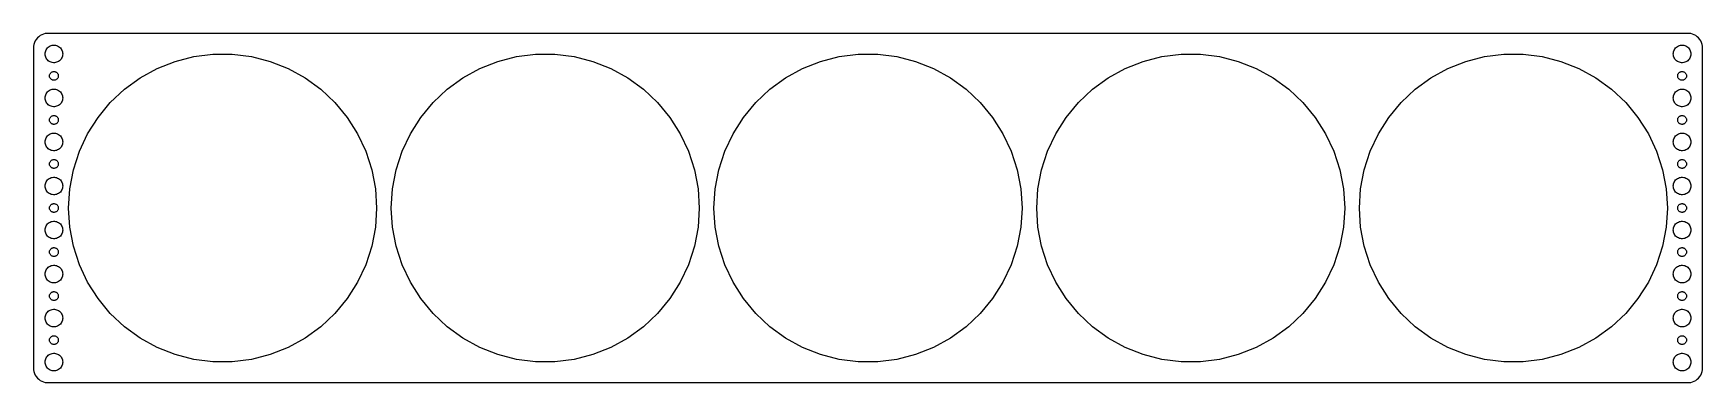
# Model space of a CAD drawing. Header units: metres. Extents: x -284 to 284, y -59 to 59.
import ezdxf

# ---------------------------------------------------------------- set-up
doc = ezdxf.new("R2010")
doc.units = ezdxf.units.M

msp = doc.modelspace()

# ---------------------------------------------------------------- linework, layer by layer
for p, q in [((-283.882, 56.9088), (-284.149, 56.3406)), ((-283.545, 57.4389), (-283.882, 56.9088)), ((-283.145, 57.9227), (-283.545, 57.4389)), ((-282.687, 58.3526), (-283.145, 57.9227)), ((-282.179, 58.7216), (-282.687, 58.3526)), ((-281.629, 59.0241), (-282.179, 58.7216)), ((-281.045, 59.2553), (-281.629, 59.0241)), ((-280.437, 59.4114), (-281.045, 59.2553)), ((-279.814, 59.4901), (-280.437, 59.4114)), ((279.814, 59.4901), (-279.814, 59.4901)), ((280.437, 59.4114), (279.814, 59.4901)), ((281.045, 59.2553), (280.437, 59.4114)), ((281.629, 59.0241), (281.045, 59.2553)), ((282.179, 58.7216), (281.629, 59.0241)), ((282.687, 58.3526), (282.179, 58.7216)), ((283.145, 57.9227), (282.687, 58.3526)), ((283.545, 57.4389), (283.145, 57.9227)), ((283.882, 56.9088), (283.545, 57.4389)), ((284.149, 56.3406), (283.882, 56.9088)), ((-284.461, 55.1267), (-284.5, 54.5)), ((-284.5, 54.5), (-284.5, -54.5)), ((-284.343, 55.7434), (-284.461, 55.1267)), ((-284.149, 56.3406), (-284.343, 55.7434)), ((-280.5, 52.5), (-280.476, 52.876)), ((-280.476, 52.124), (-280.5, 52.5)), ((-280.476, 52.876), (-280.406, 53.2461)), ((-280.406, 51.7539), (-280.476, 52.124)), ((-280.406, 53.2461), (-280.289, 53.6044)), ((-280.289, 51.3956), (-280.406, 51.7539)), ((-280.289, 53.6044), (-280.129, 53.9453)), ((-280.129, 51.0547), (-280.289, 51.3956)), ((-280.129, 53.9453), (-279.927, 54.2634)), ((-279.927, 54.2634), (-279.687, 54.5536)), ((-279.687, 54.5536), (-279.412, 54.8115)), ((-279.412, 54.8115), (-279.107, 55.033)), ((-279.107, 55.033), (-278.777, 55.2145)), ((-278.777, 55.2145), (-278.427, 55.3532)), ((-278.427, 55.3532), (-278.062, 55.4469)), ((-278.062, 55.4469), (-277.688, 55.4941)), ((-277.688, 55.4941), (-277.312, 55.4941)), ((-277.312, 55.4941), (-276.938, 55.4469)), ((-276.938, 55.4469), (-276.573, 55.3532)), ((-276.573, 55.3532), (-276.223, 55.2145)), ((-276.223, 55.2145), (-275.893, 55.033)), ((-275.893, 55.033), (-275.588, 54.8115)), ((-275.588, 54.8115), (-275.313, 54.5536)), ((-275.313, 54.5536), (-275.073, 54.2634)), ((-275.073, 54.2634), (-274.871, 53.9453)), ((-274.871, 53.9453), (-274.711, 53.6044)), ((-274.711, 51.3956), (-274.871, 51.0547)), ((-274.711, 53.6044), (-274.594, 53.2461)), ((-274.594, 51.7539), (-274.711, 51.3956)), ((-274.594, 53.2461), (-274.524, 52.876)), ((-274.524, 52.124), (-274.594, 51.7539)), ((-274.524, 52.876), (-274.5, 52.5)), ((-274.5, 52.5), (-274.524, 52.124)), ((-236.223, 49.9305), (-229.838, 51.5701)), ((-229.838, 51.5701), (-223.297, 52.3964)), ((-223.297, 52.3964), (-216.703, 52.3964)), ((-216.703, 52.3964), (-210.162, 51.5701)), ((-210.162, 51.5701), (-203.777, 49.9305)), ((-126.223, 49.9305), (-119.838, 51.5701)), ((-119.838, 51.5701), (-113.296, 52.3964)), ((-113.296, 52.3964), (-106.703, 52.3964)), ((-106.703, 52.3964), (-100.162, 51.5701)), ((-100.162, 51.5701), (-93.7766, 49.9305)), ((-16.2234, 49.9305), (-9.83751, 51.5701)), ((-9.83751, 51.5701), (-3.29649, 52.3964)), ((-3.29649, 52.3964), (3.29649, 52.3964)), ((3.29649, 52.3964), (9.83751, 51.5701)), ((9.83751, 51.5701), (16.2234, 49.9305)), ((93.7766, 49.9305), (100.162, 51.5701)), ((100.162, 51.5701), (106.703, 52.3964)), ((106.703, 52.3964), (113.296, 52.3964)), ((113.296, 52.3964), (119.838, 51.5701)), ((119.838, 51.5701), (126.223, 49.9305)), ((203.777, 49.9305), (210.162, 51.5701)), ((210.162, 51.5701), (216.703, 52.3964)), ((216.703, 52.3964), (223.297, 52.3964)), ((223.297, 52.3964), (229.838, 51.5701)), ((229.838, 51.5701), (236.223, 49.9305)), ((274.5, 52.5), (274.524, 52.876)), ((274.524, 52.124), (274.5, 52.5)), ((274.524, 52.876), (274.594, 53.2461)), ((274.594, 51.7539), (274.524, 52.124)), ((274.594, 53.2461), (274.711, 53.6044)), ((274.711, 51.3956), (274.594, 51.7539)), ((274.711, 53.6044), (274.871, 53.9453)), ((274.871, 51.0547), (274.711, 51.3956)), ((274.871, 53.9453), (275.073, 54.2634)), ((275.073, 54.2634), (275.313, 54.5536)), ((275.313, 54.5536), (275.588, 54.8115)), ((275.588, 54.8115), (275.893, 55.033)), ((275.893, 55.033), (276.223, 55.2145)), ((276.223, 55.2145), (276.573, 55.3532)), ((276.573, 55.3532), (276.938, 55.4469)), ((276.938, 55.4469), (277.312, 55.4941)), ((277.312, 55.4941), (277.688, 55.4941)), ((277.688, 55.4941), (278.062, 55.4469)), ((278.062, 55.4469), (278.427, 55.3532)), ((278.427, 55.3532), (278.777, 55.2145)), ((278.777, 55.2145), (279.107, 55.033)), ((279.107, 55.033), (279.412, 54.8115)), ((279.412, 54.8115), (279.687, 54.5536)), ((279.687, 54.5536), (279.927, 54.2634)), ((279.927, 54.2634), (280.129, 53.9453)), ((280.129, 53.9453), (280.289, 53.6044)), ((280.289, 51.3956), (280.129, 51.0547)), ((280.289, 53.6044), (280.406, 53.2461)), ((280.406, 51.7539), (280.289, 51.3956)), ((280.406, 53.2461), (280.476, 52.876)), ((280.476, 52.124), (280.406, 51.7539)), ((280.476, 52.876), (280.5, 52.5)), ((280.5, 52.5), (280.476, 52.124)), ((284.343, 55.7434), (284.149, 56.3406)), ((284.461, 55.1267), (284.343, 55.7434)), ((284.5, 54.5), (284.461, 55.1267)), ((284.5, -54.5), (284.5, 54.5)), ((-279.927, 50.7366), (-280.129, 51.0547)), ((-279.687, 50.4464), (-279.927, 50.7366)), ((-279.412, 50.1885), (-279.687, 50.4464)), ((-279.107, 49.967), (-279.412, 50.1885)), ((-278.777, 49.7855), (-279.107, 49.967)), ((-278.953, 45.373), (-278.895, 45.5522)), ((-278.895, 45.5522), (-278.814, 45.7226)), ((-278.814, 45.7226), (-278.714, 45.8817)), ((-278.427, 49.6468), (-278.777, 49.7855)), ((-278.714, 45.8817), (-278.593, 46.0268)), ((-278.593, 46.0268), (-278.456, 46.1558)), ((-278.456, 46.1558), (-278.304, 46.2665)), ((-278.062, 49.5531), (-278.427, 49.6468)), ((-278.304, 46.2665), (-278.139, 46.3572)), ((-278.139, 46.3572), (-277.964, 46.4266)), ((-277.688, 49.5059), (-278.062, 49.5531)), ((-277.964, 46.4266), (-277.781, 46.4734)), ((-277.781, 46.4734), (-277.594, 46.497)), ((-277.312, 49.5059), (-277.688, 49.5059)), ((-277.594, 46.497), (-277.406, 46.497)), ((-277.406, 46.497), (-277.219, 46.4734)), ((-276.938, 49.5531), (-277.312, 49.5059)), ((-277.219, 46.4734), (-277.036, 46.4266)), ((-277.036, 46.4266), (-276.861, 46.3572)), ((-276.573, 49.6468), (-276.938, 49.5531)), ((-276.861, 46.3572), (-276.696, 46.2665)), ((-276.696, 46.2665), (-276.544, 46.1558)), ((-276.223, 49.7855), (-276.573, 49.6468)), ((-276.544, 46.1558), (-276.407, 46.0268)), ((-276.407, 46.0268), (-276.286, 45.8817)), ((-276.286, 45.8817), (-276.186, 45.7226)), ((-275.893, 49.967), (-276.223, 49.7855)), ((-276.186, 45.7226), (-276.105, 45.5522)), ((-276.105, 45.5522), (-276.047, 45.373)), ((-275.588, 50.1885), (-275.893, 49.967)), ((-275.313, 50.4464), (-275.588, 50.1885)), ((-275.073, 50.7366), (-275.313, 50.4464)), ((-274.871, 51.0547), (-275.073, 50.7366)), ((-248.131, 44.3272), (-242.353, 47.5034)), ((-242.353, 47.5034), (-236.223, 49.9305)), ((-203.777, 49.9305), (-197.647, 47.5034)), ((-197.647, 47.5034), (-191.869, 44.3272)), ((-138.131, 44.3272), (-132.353, 47.5034)), ((-132.353, 47.5034), (-126.223, 49.9305)), ((-93.7766, 49.9305), (-87.6466, 47.5034)), ((-87.6466, 47.5034), (-81.8691, 44.3272)), ((-28.1309, 44.3272), (-22.3534, 47.5034)), ((-22.3534, 47.5034), (-16.2234, 49.9305)), ((16.2234, 49.9305), (22.3534, 47.5034)), ((22.3534, 47.5034), (28.1309, 44.3272)), ((81.8691, 44.3272), (87.6466, 47.5034)), ((87.6466, 47.5034), (93.7766, 49.9305)), ((126.223, 49.9305), (132.353, 47.5034)), ((132.353, 47.5034), (138.131, 44.3272)), ((191.869, 44.3272), (197.647, 47.5034)), ((197.647, 47.5034), (203.777, 49.9305)), ((236.223, 49.9305), (242.353, 47.5034)), ((242.353, 47.5034), (248.131, 44.3272)), ((275.073, 50.7366), (274.871, 51.0547)), ((275.313, 50.4464), (275.073, 50.7366)), ((275.588, 50.1885), (275.313, 50.4464)), ((275.893, 49.967), (275.588, 50.1885)), ((276.223, 49.7855), (275.893, 49.967)), ((276.047, 45.373), (276.105, 45.5522)), ((276.105, 45.5522), (276.186, 45.7226)), ((276.186, 45.7226), (276.286, 45.8817)), ((276.573, 49.6468), (276.223, 49.7855)), ((276.286, 45.8817), (276.407, 46.0268)), ((276.407, 46.0268), (276.544, 46.1558)), ((276.544, 46.1558), (276.696, 46.2665)), ((276.938, 49.5531), (276.573, 49.6468)), ((276.696, 46.2665), (276.861, 46.3572)), ((276.861, 46.3572), (277.036, 46.4266)), ((277.312, 49.5059), (276.938, 49.5531)), ((277.036, 46.4266), (277.219, 46.4734)), ((277.219, 46.4734), (277.406, 46.497)), ((277.688, 49.5059), (277.312, 49.5059)), ((277.406, 46.497), (277.594, 46.497)), ((277.594, 46.497), (277.781, 46.4734)), ((278.062, 49.5531), (277.688, 49.5059)), ((277.781, 46.4734), (277.964, 46.4266)), ((277.964, 46.4266), (278.139, 46.3572)), ((278.427, 49.6468), (278.062, 49.5531)), ((278.139, 46.3572), (278.304, 46.2665)), ((278.304, 46.2665), (278.456, 46.1558)), ((278.777, 49.7855), (278.427, 49.6468)), ((278.456, 46.1558), (278.593, 46.0268)), ((278.593, 46.0268), (278.714, 45.8817)), ((278.714, 45.8817), (278.814, 45.7226)), ((279.107, 49.967), (278.777, 49.7855)), ((278.814, 45.7226), (278.895, 45.5522)), ((278.895, 45.5522), (278.953, 45.373)), ((279.412, 50.1885), (279.107, 49.967)), ((279.687, 50.4464), (279.412, 50.1885)), ((279.927, 50.7366), (279.687, 50.4464)), ((280.129, 51.0547), (279.927, 50.7366)), ((-279.412, 39.8115), (-279.107, 40.033)), ((-279.107, 40.033), (-278.777, 40.2145)), ((-279, 45), (-278.988, 45.188)), ((-278.988, 44.812), (-279, 45)), ((-278.988, 45.188), (-278.953, 45.373)), ((-278.953, 44.627), (-278.988, 44.812)), ((-278.895, 44.4478), (-278.953, 44.627)), ((-278.814, 44.2774), (-278.895, 44.4478)), ((-278.714, 44.1183), (-278.814, 44.2774)), ((-278.777, 40.2145), (-278.427, 40.3532)), ((-278.593, 43.9732), (-278.714, 44.1183)), ((-278.456, 43.8442), (-278.593, 43.9732)), ((-278.304, 43.7335), (-278.456, 43.8442)), ((-278.427, 40.3532), (-278.062, 40.4469)), ((-278.139, 43.6428), (-278.304, 43.7335)), ((-277.964, 43.5734), (-278.139, 43.6428)), ((-278.062, 40.4469), (-277.688, 40.4941)), ((-277.781, 43.5266), (-277.964, 43.5734)), ((-277.594, 43.503), (-277.781, 43.5266)), ((-277.688, 40.4941), (-277.312, 40.4941)), ((-277.406, 43.503), (-277.594, 43.503)), ((-277.219, 43.5266), (-277.406, 43.503)), ((-277.312, 40.4941), (-276.938, 40.4469)), ((-277.036, 43.5734), (-277.219, 43.5266)), ((-276.861, 43.6428), (-277.036, 43.5734)), ((-276.938, 40.4469), (-276.573, 40.3532)), ((-276.696, 43.7335), (-276.861, 43.6428)), ((-276.544, 43.8442), (-276.696, 43.7335)), ((-276.573, 40.3532), (-276.223, 40.2145)), ((-276.407, 43.9732), (-276.544, 43.8442)), ((-276.286, 44.1183), (-276.407, 43.9732)), ((-276.186, 44.2774), (-276.286, 44.1183)), ((-276.223, 40.2145), (-275.893, 40.033)), ((-276.105, 44.4478), (-276.186, 44.2774)), ((-276.047, 44.627), (-276.105, 44.4478)), ((-276.047, 45.373), (-276.012, 45.188)), ((-276.012, 44.812), (-276.047, 44.627)), ((-276.012, 45.188), (-276, 45)), ((-276, 45), (-276.012, 44.812)), ((-275.893, 40.033), (-275.588, 39.8115)), ((-258.271, 35.9387), (-253.465, 40.4519)), ((-253.465, 40.4519), (-248.131, 44.3272)), ((-191.869, 44.3272), (-186.535, 40.4519)), ((-186.535, 40.4519), (-181.729, 35.9387)), ((-148.271, 35.9387), (-143.465, 40.4519)), ((-143.465, 40.4519), (-138.131, 44.3272)), ((-81.8691, 44.3272), (-76.5352, 40.4519)), ((-76.5352, 40.4519), (-71.7291, 35.9387)), ((-38.2708, 35.9387), (-33.4648, 40.4519)), ((-33.4648, 40.4519), (-28.1309, 44.3272)), ((28.1309, 44.3272), (33.4648, 40.4519)), ((33.4648, 40.4519), (38.2708, 35.9387)), ((71.7291, 35.9387), (76.5352, 40.4519)), ((76.5352, 40.4519), (81.8691, 44.3272)), ((138.131, 44.3272), (143.465, 40.4519)), ((143.465, 40.4519), (148.271, 35.9387)), ((181.729, 35.9387), (186.535, 40.4519)), ((186.535, 40.4519), (191.869, 44.3272)), ((248.131, 44.3272), (253.465, 40.4519)), ((253.465, 40.4519), (258.271, 35.9387)), ((275.588, 39.8115), (275.893, 40.033)), ((275.893, 40.033), (276.223, 40.2145)), ((276, 45), (276.012, 45.188)), ((276.012, 44.812), (276, 45)), ((276.012, 45.188), (276.047, 45.373)), ((276.047, 44.627), (276.012, 44.812)), ((276.105, 44.4478), (276.047, 44.627)), ((276.186, 44.2774), (276.105, 44.4478)), ((276.286, 44.1183), (276.186, 44.2774)), ((276.223, 40.2145), (276.573, 40.3532)), ((276.407, 43.9732), (276.286, 44.1183)), ((276.544, 43.8442), (276.407, 43.9732)), ((276.696, 43.7335), (276.544, 43.8442)), ((276.573, 40.3532), (276.938, 40.4469)), ((276.861, 43.6428), (276.696, 43.7335)), ((277.036, 43.5734), (276.861, 43.6428)), ((276.938, 40.4469), (277.312, 40.4941)), ((277.219, 43.5266), (277.036, 43.5734)), ((277.406, 43.503), (277.219, 43.5266)), ((277.312, 40.4941), (277.688, 40.4941)), ((277.594, 43.503), (277.406, 43.503)), ((277.781, 43.5266), (277.594, 43.503)), ((277.688, 40.4941), (278.062, 40.4469)), ((277.964, 43.5734), (277.781, 43.5266)), ((278.139, 43.6428), (277.964, 43.5734)), ((278.062, 40.4469), (278.427, 40.3532)), ((278.304, 43.7335), (278.139, 43.6428)), ((278.456, 43.8442), (278.304, 43.7335)), ((278.427, 40.3532), (278.777, 40.2145)), ((278.593, 43.9732), (278.456, 43.8442)), ((278.714, 44.1183), (278.593, 43.9732)), ((278.814, 44.2774), (278.714, 44.1183)), ((278.777, 40.2145), (279.107, 40.033)), ((278.895, 44.4478), (278.814, 44.2774)), ((278.953, 44.627), (278.895, 44.4478)), ((278.953, 45.373), (278.988, 45.188)), ((278.988, 44.812), (278.953, 44.627)), ((278.988, 45.188), (279, 45)), ((279, 45), (278.988, 44.812)), ((279.107, 40.033), (279.412, 39.8115)), ((-280.5, 37.5), (-280.476, 37.876)), ((-280.476, 37.124), (-280.5, 37.5)), ((-280.476, 37.876), (-280.406, 38.2461)), ((-280.406, 36.7539), (-280.476, 37.124)), ((-280.406, 38.2461), (-280.289, 38.6044)), ((-280.289, 36.3956), (-280.406, 36.7539)), ((-280.289, 38.6044), (-280.129, 38.9453)), ((-280.129, 36.0547), (-280.289, 36.3956)), ((-280.129, 38.9453), (-279.927, 39.2634)), ((-279.927, 35.7366), (-280.129, 36.0547)), ((-279.927, 39.2634), (-279.687, 39.5536)), ((-279.687, 35.4464), (-279.927, 35.7366)), ((-279.687, 39.5536), (-279.412, 39.8115)), ((-279.412, 35.1885), (-279.687, 35.4464)), ((-279.107, 34.967), (-279.412, 35.1885)), ((-278.777, 34.7855), (-279.107, 34.967)), ((-278.427, 34.6468), (-278.777, 34.7855)), ((-278.062, 34.5531), (-278.427, 34.6468)), ((-277.688, 34.5059), (-278.062, 34.5531)), ((-277.312, 34.5059), (-277.688, 34.5059)), ((-276.938, 34.5531), (-277.312, 34.5059)), ((-276.573, 34.6468), (-276.938, 34.5531)), ((-276.223, 34.7855), (-276.573, 34.6468)), ((-275.893, 34.967), (-276.223, 34.7855)), ((-275.588, 35.1885), (-275.893, 34.967)), ((-275.588, 39.8115), (-275.313, 39.5536)), ((-275.313, 35.4464), (-275.588, 35.1885)), ((-275.313, 39.5536), (-275.073, 39.2634)), ((-275.073, 35.7366), (-275.313, 35.4464)), ((-275.073, 39.2634), (-274.871, 38.9453)), ((-274.871, 36.0547), (-275.073, 35.7366)), ((-274.871, 38.9453), (-274.711, 38.6044)), ((-274.711, 36.3956), (-274.871, 36.0547)), ((-274.711, 38.6044), (-274.594, 38.2461)), ((-274.594, 36.7539), (-274.711, 36.3956)), ((-274.594, 38.2461), (-274.524, 37.876)), ((-274.524, 37.124), (-274.594, 36.7539)), ((-274.524, 37.876), (-274.5, 37.5)), ((-274.5, 37.5), (-274.524, 37.124)), ((-262.473, 30.8587), (-258.271, 35.9387)), ((-181.729, 35.9387), (-177.527, 30.8587)), ((-152.473, 30.8587), (-148.271, 35.9387)), ((-71.7291, 35.9387), (-67.5266, 30.8587)), ((-42.4734, 30.8587), (-38.2708, 35.9387)), ((38.2708, 35.9387), (42.4734, 30.8587)), ((67.5266, 30.8587), (71.7291, 35.9387)), ((148.271, 35.9387), (152.473, 30.8587)), ((177.527, 30.8587), (181.729, 35.9387)), ((258.271, 35.9387), (262.473, 30.8587)), ((274.5, 37.5), (274.524, 37.876)), ((274.524, 37.124), (274.5, 37.5)), ((274.524, 37.876), (274.594, 38.2461)), ((274.594, 36.7539), (274.524, 37.124)), ((274.594, 38.2461), (274.711, 38.6044)), ((274.711, 36.3956), (274.594, 36.7539)), ((274.711, 38.6044), (274.871, 38.9453)), ((274.871, 36.0547), (274.711, 36.3956)), ((274.871, 38.9453), (275.073, 39.2634)), ((275.073, 35.7366), (274.871, 36.0547)), ((275.073, 39.2634), (275.313, 39.5536)), ((275.313, 35.4464), (275.073, 35.7366)), ((275.313, 39.5536), (275.588, 39.8115)), ((275.588, 35.1885), (275.313, 35.4464)), ((275.893, 34.967), (275.588, 35.1885)), ((276.223, 34.7855), (275.893, 34.967)), ((276.573, 34.6468), (276.223, 34.7855)), ((276.938, 34.5531), (276.573, 34.6468)), ((277.312, 34.5059), (276.938, 34.5531)), ((277.688, 34.5059), (277.312, 34.5059)), ((278.062, 34.5531), (277.688, 34.5059)), ((278.427, 34.6468), (278.062, 34.5531)), ((278.777, 34.7855), (278.427, 34.6468)), ((279.107, 34.967), (278.777, 34.7855)), ((279.412, 35.1885), (279.107, 34.967)), ((279.412, 39.8115), (279.687, 39.5536)), ((279.687, 35.4464), (279.412, 35.1885)), ((279.687, 39.5536), (279.927, 39.2634)), ((279.927, 35.7366), (279.687, 35.4464)), ((279.927, 39.2634), (280.129, 38.9453)), ((280.129, 36.0547), (279.927, 35.7366)), ((280.129, 38.9453), (280.289, 38.6044)), ((280.289, 36.3956), (280.129, 36.0547)), ((280.289, 38.6044), (280.406, 38.2461)), ((280.406, 36.7539), (280.289, 36.3956)), ((280.406, 38.2461), (280.476, 37.876)), ((280.476, 37.124), (280.406, 36.7539)), ((280.476, 37.876), (280.5, 37.5)), ((280.5, 37.5), (280.476, 37.124)), ((-279, 30), (-278.988, 30.188)), ((-278.988, 29.812), (-279, 30)), ((-278.988, 30.188), (-278.953, 30.373)), ((-278.953, 29.627), (-278.988, 29.812)), ((-278.953, 30.373), (-278.895, 30.5522)), ((-278.895, 29.4478), (-278.953, 29.627)), ((-278.895, 30.5522), (-278.814, 30.7226)), ((-278.814, 29.2774), (-278.895, 29.4478)), ((-278.814, 30.7226), (-278.714, 30.8817)), ((-278.714, 29.1183), (-278.814, 29.2774)), ((-278.714, 30.8817), (-278.593, 31.0268)), ((-278.593, 28.9732), (-278.714, 29.1183)), ((-278.593, 31.0268), (-278.456, 31.1558)), ((-278.456, 28.8442), (-278.593, 28.9732)), ((-278.456, 31.1558), (-278.304, 31.2665)), ((-278.304, 28.7335), (-278.456, 28.8442)), ((-278.304, 31.2665), (-278.139, 31.3572)), ((-278.139, 28.6427), (-278.304, 28.7335)), ((-278.139, 31.3572), (-277.964, 31.4266)), ((-277.964, 28.5734), (-278.139, 28.6427)), ((-277.964, 31.4266), (-277.781, 31.4734)), ((-277.781, 28.5266), (-277.964, 28.5734)), ((-277.781, 31.4734), (-277.594, 31.497)), ((-277.594, 28.503), (-277.781, 28.5266)), ((-277.594, 31.497), (-277.406, 31.497)), ((-277.406, 28.503), (-277.594, 28.503)), ((-277.406, 31.497), (-277.219, 31.4734)), ((-277.219, 28.5266), (-277.406, 28.503)), ((-277.219, 31.4734), (-277.036, 31.4266)), ((-277.036, 28.5734), (-277.219, 28.5266)), ((-277.036, 31.4266), (-276.861, 31.3572)), ((-276.861, 28.6427), (-277.036, 28.5734)), ((-276.861, 31.3572), (-276.696, 31.2665)), ((-276.696, 28.7335), (-276.861, 28.6427)), ((-276.696, 31.2665), (-276.544, 31.1558)), ((-276.544, 28.8442), (-276.696, 28.7335)), ((-276.544, 31.1558), (-276.407, 31.0268)), ((-276.407, 28.9732), (-276.544, 28.8442)), ((-276.407, 31.0268), (-276.286, 30.8817)), ((-276.286, 29.1183), (-276.407, 28.9732)), ((-276.286, 30.8817), (-276.186, 30.7226)), ((-276.186, 29.2774), (-276.286, 29.1183)), ((-276.186, 30.7226), (-276.105, 30.5522)), ((-276.105, 29.4478), (-276.186, 29.2774)), ((-276.105, 30.5522), (-276.047, 30.373)), ((-276.047, 29.627), (-276.105, 29.4478)), ((-276.047, 30.373), (-276.012, 30.188)), ((-276.012, 29.812), (-276.047, 29.627)), ((-276.012, 30.188), (-276, 30)), ((-276, 30), (-276.012, 29.812)), ((-266.006, 25.2921), (-262.473, 30.8587)), ((-177.527, 30.8587), (-173.994, 25.2921)), ((-156.006, 25.2921), (-152.473, 30.8587)), ((-67.5266, 30.8587), (-63.9939, 25.2921)), ((-46.0061, 25.2921), (-42.4734, 30.8587)), ((42.4734, 30.8587), (46.0061, 25.2921)), ((63.9939, 25.2921), (67.5266, 30.8587)), ((152.473, 30.8587), (156.006, 25.2921)), ((173.994, 25.2921), (177.527, 30.8587)), ((262.473, 30.8587), (266.006, 25.2921)), ((276, 30), (276.012, 30.188)), ((276.012, 29.812), (276, 30)), ((276.012, 30.188), (276.047, 30.373)), ((276.047, 29.627), (276.012, 29.812)), ((276.047, 30.373), (276.105, 30.5522)), ((276.105, 29.4478), (276.047, 29.627)), ((276.105, 30.5522), (276.186, 30.7226)), ((276.186, 29.2774), (276.105, 29.4478)), ((276.186, 30.7226), (276.286, 30.8817)), ((276.286, 29.1183), (276.186, 29.2774)), ((276.286, 30.8817), (276.407, 31.0268)), ((276.407, 28.9732), (276.286, 29.1183)), ((276.407, 31.0268), (276.544, 31.1558)), ((276.544, 28.8442), (276.407, 28.9732)), ((276.544, 31.1558), (276.696, 31.2665)), ((276.696, 28.7335), (276.544, 28.8442)), ((276.696, 31.2665), (276.861, 31.3572)), ((276.861, 28.6427), (276.696, 28.7335)), ((276.861, 31.3572), (277.036, 31.4266)), ((277.036, 28.5734), (276.861, 28.6427)), ((277.036, 31.4266), (277.219, 31.4734)), ((277.219, 28.5266), (277.036, 28.5734)), ((277.219, 31.4734), (277.406, 31.497)), ((277.406, 28.503), (277.219, 28.5266)), ((277.406, 31.497), (277.594, 31.497)), ((277.594, 28.503), (277.406, 28.503)), ((277.594, 31.497), (277.781, 31.4734)), ((277.781, 28.5266), (277.594, 28.503)), ((277.781, 31.4734), (277.964, 31.4266)), ((277.964, 28.5734), (277.781, 28.5266)), ((277.964, 31.4266), (278.139, 31.3572)), ((278.139, 28.6427), (277.964, 28.5734)), ((278.139, 31.3572), (278.304, 31.2665)), ((278.304, 28.7335), (278.139, 28.6427)), ((278.304, 31.2665), (278.456, 31.1558)), ((278.456, 28.8442), (278.304, 28.7335)), ((278.456, 31.1558), (278.593, 31.0268)), ((278.593, 28.9732), (278.456, 28.8442)), ((278.593, 31.0268), (278.714, 30.8817)), ((278.714, 29.1183), (278.593, 28.9732)), ((278.714, 30.8817), (278.814, 30.7226)), ((278.814, 29.2774), (278.714, 29.1183)), ((278.814, 30.7226), (278.895, 30.5522)), ((278.895, 29.4478), (278.814, 29.2774)), ((278.895, 30.5522), (278.953, 30.373)), ((278.953, 29.627), (278.895, 29.4478)), ((278.953, 30.373), (278.988, 30.188)), ((278.988, 29.812), (278.953, 29.627)), ((278.988, 30.188), (279, 30)), ((279, 30), (278.988, 29.812)), ((-280.5, 22.5), (-280.476, 22.876)), ((-280.476, 22.876), (-280.406, 23.2461)), ((-280.406, 23.2461), (-280.289, 23.6044)), ((-280.289, 23.6044), (-280.129, 23.9453)), ((-280.129, 23.9453), (-279.927, 24.2634)), ((-279.927, 24.2634), (-279.687, 24.5536)), ((-279.687, 24.5536), (-279.412, 24.8115)), ((-279.412, 24.8115), (-279.107, 25.033)), ((-279.107, 25.033), (-278.777, 25.2145)), ((-278.777, 25.2145), (-278.427, 25.3532)), ((-278.427, 25.3532), (-278.062, 25.4469)), ((-278.062, 25.4469), (-277.688, 25.4941)), ((-277.688, 25.4941), (-277.312, 25.4941)), ((-277.312, 25.4941), (-276.938, 25.4469)), ((-276.938, 25.4469), (-276.573, 25.3532)), ((-276.573, 25.3532), (-276.223, 25.2145)), ((-276.223, 25.2145), (-275.893, 25.033)), ((-275.893, 25.033), (-275.588, 24.8115)), ((-275.588, 24.8115), (-275.313, 24.5536)), ((-275.313, 24.5536), (-275.073, 24.2634)), ((-275.073, 24.2634), (-274.871, 23.9453)), ((-274.871, 23.9453), (-274.711, 23.6044)), ((-274.711, 23.6044), (-274.594, 23.2461)), ((-274.594, 23.2461), (-274.524, 22.876)), ((-274.524, 22.876), (-274.5, 22.5)), ((-268.813, 19.3265), (-266.006, 25.2921)), ((-173.994, 25.2921), (-171.187, 19.3265)), ((-158.813, 19.3265), (-156.006, 25.2921)), ((-63.9939, 25.2921), (-61.1867, 19.3265)), ((-48.8133, 19.3265), (-46.0061, 25.2921)), ((46.0061, 25.2921), (48.8133, 19.3265)), ((61.1867, 19.3265), (63.9939, 25.2921)), ((156.006, 25.2921), (158.813, 19.3265)), ((171.187, 19.3265), (173.994, 25.2921)), ((266.006, 25.2921), (268.813, 19.3265)), ((274.5, 22.5), (274.524, 22.876)), ((274.524, 22.876), (274.594, 23.2461)), ((274.594, 23.2461), (274.711, 23.6044)), ((274.711, 23.6044), (274.871, 23.9453)), ((274.871, 23.9453), (275.073, 24.2634)), ((275.073, 24.2634), (275.313, 24.5536)), ((275.313, 24.5536), (275.588, 24.8115)), ((275.588, 24.8115), (275.893, 25.033)), ((275.893, 25.033), (276.223, 25.2145)), ((276.223, 25.2145), (276.573, 25.3532)), ((276.573, 25.3532), (276.938, 25.4469)), ((276.938, 25.4469), (277.312, 25.4941)), ((277.312, 25.4941), (277.688, 25.4941)), ((277.688, 25.4941), (278.062, 25.4469)), ((278.062, 25.4469), (278.427, 25.3532)), ((278.427, 25.3532), (278.777, 25.2145)), ((278.777, 25.2145), (279.107, 25.033)), ((279.107, 25.033), (279.412, 24.8115)), ((279.412, 24.8115), (279.687, 24.5536)), ((279.687, 24.5536), (279.927, 24.2634)), ((279.927, 24.2634), (280.129, 23.9453)), ((280.129, 23.9453), (280.289, 23.6044)), ((280.289, 23.6044), (280.406, 23.2461)), ((280.406, 23.2461), (280.476, 22.876)), ((280.476, 22.876), (280.5, 22.5)), ((-280.476, 22.124), (-280.5, 22.5)), ((-280.406, 21.7539), (-280.476, 22.124)), ((-280.289, 21.3956), (-280.406, 21.7539)), ((-280.129, 21.0547), (-280.289, 21.3956)), ((-279.927, 20.7366), (-280.129, 21.0547)), ((-279.687, 20.4464), (-279.927, 20.7366)), ((-279.412, 20.1884), (-279.687, 20.4464)), ((-279.107, 19.967), (-279.412, 20.1884)), ((-278.777, 19.7855), (-279.107, 19.967)), ((-278.427, 19.6468), (-278.777, 19.7855)), ((-278.062, 19.5531), (-278.427, 19.6468)), ((-277.688, 19.5059), (-278.062, 19.5531)), ((-277.312, 19.5059), (-277.688, 19.5059)), ((-276.938, 19.5531), (-277.312, 19.5059)), ((-276.573, 19.6468), (-276.938, 19.5531)), ((-276.223, 19.7855), (-276.573, 19.6468)), ((-275.893, 19.967), (-276.223, 19.7855)), ((-275.588, 20.1884), (-275.893, 19.967)), ((-275.313, 20.4464), (-275.588, 20.1884)), ((-275.073, 20.7366), (-275.313, 20.4464)), ((-274.871, 21.0547), (-275.073, 20.7366)), ((-274.711, 21.3956), (-274.871, 21.0547)), ((-274.594, 21.7539), (-274.711, 21.3956)), ((-274.524, 22.124), (-274.594, 21.7539)), ((-274.5, 22.5), (-274.524, 22.124)), ((-270.851, 13.0562), (-268.813, 19.3265)), ((-171.187, 19.3265), (-169.149, 13.0562)), ((-160.851, 13.0562), (-158.813, 19.3265)), ((-61.1867, 19.3265), (-59.1494, 13.0562)), ((-50.8506, 13.0562), (-48.8133, 19.3265)), ((48.8133, 19.3265), (50.8506, 13.0562)), ((59.1494, 13.0562), (61.1867, 19.3265)), ((158.813, 19.3265), (160.851, 13.0562)), ((169.149, 13.0562), (171.187, 19.3265)), ((268.813, 19.3265), (270.851, 13.0562)), ((274.524, 22.124), (274.5, 22.5)), ((274.594, 21.7539), (274.524, 22.124)), ((274.711, 21.3956), (274.594, 21.7539)), ((274.871, 21.0547), (274.711, 21.3956)), ((275.073, 20.7366), (274.871, 21.0547)), ((275.313, 20.4464), (275.073, 20.7366)), ((275.588, 20.1884), (275.313, 20.4464)), ((275.893, 19.967), (275.588, 20.1884)), ((276.223, 19.7855), (275.893, 19.967)), ((276.573, 19.6468), (276.223, 19.7855)), ((276.938, 19.5531), (276.573, 19.6468)), ((277.312, 19.5059), (276.938, 19.5531)), ((277.688, 19.5059), (277.312, 19.5059)), ((278.062, 19.5531), (277.688, 19.5059)), ((278.427, 19.6468), (278.062, 19.5531)), ((278.777, 19.7855), (278.427, 19.6468)), ((279.107, 19.967), (278.777, 19.7855)), ((279.412, 20.1884), (279.107, 19.967)), ((279.687, 20.4464), (279.412, 20.1884)), ((279.927, 20.7366), (279.687, 20.4464)), ((280.129, 21.0547), (279.927, 20.7366)), ((280.289, 21.3956), (280.129, 21.0547)), ((280.406, 21.7539), (280.289, 21.3956)), ((280.476, 22.124), (280.406, 21.7539)), ((280.5, 22.5), (280.476, 22.124)), ((-279, 15), (-278.988, 15.188)), ((-278.988, 14.812), (-279, 15)), ((-278.988, 15.188), (-278.953, 15.373)), ((-278.953, 14.627), (-278.988, 14.812)), ((-278.953, 15.373), (-278.895, 15.5522)), ((-278.895, 14.4478), (-278.953, 14.627)), ((-278.895, 15.5522), (-278.814, 15.7226)), ((-278.814, 14.2774), (-278.895, 14.4478)), ((-278.814, 15.7226), (-278.714, 15.8817)), ((-278.714, 14.1183), (-278.814, 14.2774)), ((-278.714, 15.8817), (-278.593, 16.0268)), ((-278.593, 13.9732), (-278.714, 14.1183)), ((-278.593, 16.0268), (-278.456, 16.1558)), ((-278.456, 13.8442), (-278.593, 13.9732)), ((-278.456, 16.1558), (-278.304, 16.2665)), ((-278.304, 13.7335), (-278.456, 13.8442)), ((-278.304, 16.2665), (-278.139, 16.3572)), ((-278.139, 13.6427), (-278.304, 13.7335)), ((-278.139, 16.3572), (-277.964, 16.4266)), ((-277.964, 13.5734), (-278.139, 13.6427)), ((-277.964, 16.4266), (-277.781, 16.4734)), ((-277.781, 13.5266), (-277.964, 13.5734)), ((-277.781, 16.4734), (-277.594, 16.497)), ((-277.594, 13.5029), (-277.781, 13.5266)), ((-277.594, 16.497), (-277.406, 16.497)), ((-277.406, 13.5029), (-277.594, 13.5029)), ((-277.406, 16.497), (-277.219, 16.4734)), ((-277.219, 13.5266), (-277.406, 13.5029)), ((-277.219, 16.4734), (-277.036, 16.4266)), ((-277.036, 13.5734), (-277.219, 13.5266)), ((-277.036, 16.4266), (-276.861, 16.3572)), ((-276.861, 13.6427), (-277.036, 13.5734)), ((-276.861, 16.3572), (-276.696, 16.2665)), ((-276.696, 13.7335), (-276.861, 13.6427)), ((-276.696, 16.2665), (-276.544, 16.1558)), ((-276.544, 13.8442), (-276.696, 13.7335)), ((-276.544, 16.1558), (-276.407, 16.0268)), ((-276.407, 13.9732), (-276.544, 13.8442)), ((-276.407, 16.0268), (-276.286, 15.8817)), ((-276.286, 14.1183), (-276.407, 13.9732)), ((-276.286, 15.8817), (-276.186, 15.7226)), ((-276.186, 14.2774), (-276.286, 14.1183)), ((-276.186, 15.7226), (-276.105, 15.5522)), ((-276.105, 14.4478), (-276.186, 14.2774)), ((-276.105, 15.5522), (-276.047, 15.373)), ((-276.047, 14.627), (-276.105, 14.4478)), ((-276.047, 15.373), (-276.012, 15.188)), ((-276.012, 14.812), (-276.047, 14.627)), ((-276.012, 15.188), (-276, 15)), ((-276, 15), (-276.012, 14.812)), ((-272.086, 6.57999), (-270.851, 13.0562)), ((-169.149, 13.0562), (-167.914, 6.57999)), ((-162.086, 6.57999), (-160.851, 13.0562)), ((-59.1494, 13.0562), (-57.914, 6.57999)), ((-52.086, 6.57999), (-50.8506, 13.0562)), ((50.8506, 13.0562), (52.086, 6.57999)), ((57.914, 6.57999), (59.1494, 13.0562)), ((160.851, 13.0562), (162.086, 6.57999)), ((167.914, 6.57999), (169.149, 13.0562)), ((270.851, 13.0562), (272.086, 6.57999)), ((276, 15), (276.012, 15.188)), ((276.012, 14.812), (276, 15)), ((276.012, 15.188), (276.047, 15.373)), ((276.047, 14.627), (276.012, 14.812)), ((276.047, 15.373), (276.105, 15.5522)), ((276.105, 14.4478), (276.047, 14.627)), ((276.105, 15.5522), (276.186, 15.7226)), ((276.186, 14.2774), (276.105, 14.4478)), ((276.186, 15.7226), (276.286, 15.8817)), ((276.286, 14.1183), (276.186, 14.2774)), ((276.286, 15.8817), (276.407, 16.0268)), ((276.407, 13.9732), (276.286, 14.1183)), ((276.407, 16.0268), (276.544, 16.1558)), ((276.544, 13.8442), (276.407, 13.9732)), ((276.544, 16.1558), (276.696, 16.2665)), ((276.696, 13.7335), (276.544, 13.8442)), ((276.696, 16.2665), (276.861, 16.3572)), ((276.861, 13.6427), (276.696, 13.7335)), ((276.861, 16.3572), (277.036, 16.4266)), ((277.036, 13.5734), (276.861, 13.6427)), ((277.036, 16.4266), (277.219, 16.4734)), ((277.219, 13.5266), (277.036, 13.5734)), ((277.219, 16.4734), (277.406, 16.497)), ((277.406, 13.5029), (277.219, 13.5266)), ((277.406, 16.497), (277.594, 16.497)), ((277.594, 13.5029), (277.406, 13.5029)), ((277.594, 16.497), (277.781, 16.4734)), ((277.781, 13.5266), (277.594, 13.5029)), ((277.781, 16.4734), (277.964, 16.4266)), ((277.964, 13.5734), (277.781, 13.5266)), ((277.964, 16.4266), (278.139, 16.3572)), ((278.139, 13.6427), (277.964, 13.5734)), ((278.139, 16.3572), (278.304, 16.2665)), ((278.304, 13.7335), (278.139, 13.6427)), ((278.304, 16.2665), (278.456, 16.1558)), ((278.456, 13.8442), (278.304, 13.7335)), ((278.456, 16.1558), (278.593, 16.0268)), ((278.593, 13.9732), (278.456, 13.8442)), ((278.593, 16.0268), (278.714, 15.8817)), ((278.714, 14.1183), (278.593, 13.9732)), ((278.714, 15.8817), (278.814, 15.7226)), ((278.814, 14.2774), (278.714, 14.1183)), ((278.814, 15.7226), (278.895, 15.5522)), ((278.895, 14.4478), (278.814, 14.2774)), ((278.895, 15.5522), (278.953, 15.373)), ((278.953, 14.627), (278.895, 14.4478)), ((278.953, 15.373), (278.988, 15.188)), ((278.988, 14.812), (278.953, 14.627)), ((278.988, 15.188), (279, 15)), ((279, 15), (278.988, 14.812)), ((-280.5, 7.5), (-280.476, 7.87599)), ((-280.476, 7.12399), (-280.5, 7.5)), ((-280.476, 7.87599), (-280.406, 8.24606)), ((-280.406, 6.75392), (-280.476, 7.12399)), ((-280.406, 8.24606), (-280.289, 8.60437)), ((-280.289, 6.39561), (-280.406, 6.75392)), ((-280.289, 8.60437), (-280.129, 8.94525)), ((-280.129, 6.05473), (-280.289, 6.39561)), ((-280.129, 8.94525), (-279.927, 9.26335)), ((-279.927, 5.73663), (-280.129, 6.05473)), ((-279.927, 9.26335), (-279.687, 9.55363)), ((-279.687, 5.44635), (-279.927, 5.73663)), ((-279.687, 9.55363), (-279.412, 9.81154)), ((-279.412, 9.81154), (-279.107, 10.033)), ((-279.107, 10.033), (-278.777, 10.2145)), ((-278.777, 10.2145), (-278.427, 10.3532)), ((-278.427, 10.3532), (-278.062, 10.4469)), ((-278.062, 10.4469), (-277.688, 10.4941)), ((-277.688, 10.4941), (-277.312, 10.4941)), ((-277.312, 10.4941), (-276.938, 10.4469)), ((-276.938, 10.4469), (-276.573, 10.3532)), ((-276.573, 10.3532), (-276.223, 10.2145)), ((-276.223, 10.2145), (-275.893, 10.033)), ((-275.893, 10.033), (-275.588, 9.81154)), ((-275.588, 9.81154), (-275.313, 9.55363)), ((-275.313, 9.55363), (-275.073, 9.26335)), ((-275.073, 5.73663), (-275.313, 5.44635)), ((-275.073, 9.26335), (-274.871, 8.94525)), ((-274.871, 6.05473), (-275.073, 5.73663)), ((-274.871, 8.94525), (-274.711, 8.60437)), ((-274.711, 6.39561), (-274.871, 6.05473)), ((-274.711, 8.60437), (-274.594, 8.24606)), ((-274.594, 6.75392), (-274.711, 6.39561)), ((-274.594, 8.24606), (-274.524, 7.87599)), ((-274.524, 7.12399), (-274.594, 6.75392)), ((-274.524, 7.87599), (-274.5, 7.5)), ((-274.5, 7.5), (-274.524, 7.12399)), ((-272.5, 0), (-272.086, 6.57999)), ((-167.914, 6.57999), (-167.5, 0)), ((-162.5, 0), (-162.086, 6.57999)), ((-57.914, 6.57999), (-57.5, 0)), ((-52.5, 0), (-52.086, 6.57999)), ((52.086, 6.57999), (52.5, 0)), ((57.5, 0), (57.914, 6.57999)), ((162.086, 6.57999), (162.5, 0)), ((167.5, 0), (167.914, 6.57999)), ((272.086, 6.57999), (272.5, 0)), ((274.5, 7.5), (274.524, 7.87599)), ((274.524, 7.12399), (274.5, 7.5)), ((274.524, 7.87599), (274.594, 8.24606)), ((274.594, 6.75392), (274.524, 7.12399)), ((274.594, 8.24606), (274.711, 8.60437)), ((274.711, 6.39561), (274.594, 6.75392)), ((274.711, 8.60437), (274.871, 8.94525)), ((274.871, 6.05473), (274.711, 6.39561)), ((274.871, 8.94525), (275.073, 9.26335)), ((275.073, 5.73663), (274.871, 6.05473)), ((275.073, 9.26335), (275.313, 9.55363)), ((275.313, 5.44635), (275.073, 5.73663)), ((275.313, 9.55363), (275.588, 9.81154)), ((275.588, 9.81154), (275.893, 10.033)), ((275.893, 10.033), (276.223, 10.2145)), ((276.223, 10.2145), (276.573, 10.3532)), ((276.573, 10.3532), (276.938, 10.4469)), ((276.938, 10.4469), (277.312, 10.4941)), ((277.312, 10.4941), (277.688, 10.4941)), ((277.688, 10.4941), (278.062, 10.4469)), ((278.062, 10.4469), (278.427, 10.3532)), ((278.427, 10.3532), (278.777, 10.2145)), ((278.777, 10.2145), (279.107, 10.033)), ((279.107, 10.033), (279.412, 9.81154)), ((279.412, 9.81154), (279.687, 9.55363)), ((279.687, 9.55363), (279.927, 9.26335)), ((279.927, 5.73663), (279.687, 5.44635)), ((279.927, 9.26335), (280.129, 8.94525)), ((280.129, 6.05473), (279.927, 5.73663)), ((280.129, 8.94525), (280.289, 8.60437)), ((280.289, 6.39561), (280.129, 6.05473)), ((280.289, 8.60437), (280.406, 8.24606)), ((280.406, 6.75392), (280.289, 6.39561)), ((280.406, 8.24606), (280.476, 7.87599)), ((280.476, 7.12399), (280.406, 6.75392)), ((280.476, 7.87599), (280.5, 7.5)), ((280.5, 7.5), (280.476, 7.12399)), ((-279.412, 5.18845), (-279.687, 5.44635)), ((-279.107, 4.96701), (-279.412, 5.18845)), ((-278.777, 4.78551), (-279.107, 4.96701)), ((-279, 0), (-278.988, 0.18799)), ((-278.988, -0.18799), (-279, 0)), ((-278.988, 0.18799), (-278.953, 0.37303)), ((-278.953, 0.37303), (-278.895, 0.55219)), ((-278.895, 0.55219), (-278.814, 0.72263)), ((-278.814, 0.72263), (-278.714, 0.88167)), ((-278.427, 4.64682), (-278.777, 4.78551)), ((-278.714, 0.88167), (-278.593, 1.02681)), ((-278.593, 1.02681), (-278.456, 1.15576)), ((-278.456, 1.15576), (-278.304, 1.26648)), ((-278.062, 4.55313), (-278.427, 4.64682)), ((-278.304, 1.26648), (-278.139, 1.35724)), ((-278.139, 1.35724), (-277.964, 1.42657)), ((-277.688, 4.50591), (-278.062, 4.55313)), ((-277.964, 1.42657), (-277.781, 1.47342)), ((-277.781, 1.47342), (-277.594, 1.49704)), ((-277.312, 4.50591), (-277.688, 4.50591)), ((-277.594, 1.49704), (-277.406, 1.49704)), ((-277.406, 1.49704), (-277.219, 1.47342)), ((-276.938, 4.55313), (-277.312, 4.50591)), ((-277.219, 1.47342), (-277.036, 1.42657)), ((-277.036, 1.42657), (-276.861, 1.35724)), ((-276.573, 4.64682), (-276.938, 4.55313)), ((-276.861, 1.35724), (-276.696, 1.26648)), ((-276.696, 1.26648), (-276.544, 1.15576)), ((-276.223, 4.78551), (-276.573, 4.64682)), ((-276.544, 1.15576), (-276.407, 1.02681)), ((-276.407, 1.02681), (-276.286, 0.88167)), ((-276.286, 0.88167), (-276.186, 0.72263)), ((-275.893, 4.96701), (-276.223, 4.78551)), ((-276.186, 0.72263), (-276.105, 0.55219)), ((-276.105, 0.55219), (-276.047, 0.37303)), ((-276.047, 0.37303), (-276.012, 0.18799)), ((-276.012, 0.18799), (-276, 0)), ((-276, 0), (-276.012, -0.18799)), ((-275.588, 5.18845), (-275.893, 4.96701)), ((-275.313, 5.44635), (-275.588, 5.18845)), ((-272.086, -6.57999), (-272.5, 0)), ((-167.5, 0), (-167.914, -6.57999)), ((-162.086, -6.57999), (-162.5, 0)), ((-57.5, 0), (-57.914, -6.57999)), ((-52.086, -6.57999), (-52.5, 0)), ((52.5, 0), (52.086, -6.57999)), ((57.914, -6.57999), (57.5, 0)), ((162.5, 0), (162.086, -6.57999)), ((167.914, -6.57999), (167.5, 0)), ((272.5, 0), (272.086, -6.57999)), ((275.588, 5.18845), (275.313, 5.44635)), ((275.893, 4.96701), (275.588, 5.18845)), ((276.223, 4.78551), (275.893, 4.96701)), ((276, 0), (276.012, 0.18799)), ((276.012, -0.18799), (276, 0)), ((276.012, 0.18799), (276.047, 0.37303)), ((276.047, 0.37303), (276.105, 0.55219)), ((276.105, 0.55219), (276.186, 0.72263)), ((276.186, 0.72263), (276.286, 0.88167)), ((276.573, 4.64682), (276.223, 4.78551)), ((276.286, 0.88167), (276.407, 1.02681)), ((276.407, 1.02681), (276.544, 1.15576)), ((276.544, 1.15576), (276.696, 1.26648)), ((276.938, 4.55313), (276.573, 4.64682)), ((276.696, 1.26648), (276.861, 1.35724)), ((276.861, 1.35724), (277.036, 1.42657)), ((277.312, 4.50591), (276.938, 4.55313)), ((277.036, 1.42657), (277.219, 1.47342)), ((277.219, 1.47342), (277.406, 1.49704)), ((277.688, 4.50591), (277.312, 4.50591)), ((277.406, 1.49704), (277.594, 1.49704)), ((277.594, 1.49704), (277.781, 1.47342)), ((278.062, 4.55313), (277.688, 4.50591)), ((277.781, 1.47342), (277.964, 1.42657)), ((277.964, 1.42657), (278.139, 1.35724)), ((278.427, 4.64682), (278.062, 4.55313)), ((278.139, 1.35724), (278.304, 1.26648)), ((278.304, 1.26648), (278.456, 1.15576)), ((278.777, 4.78551), (278.427, 4.64682)), ((278.456, 1.15576), (278.593, 1.02681)), ((278.593, 1.02681), (278.714, 0.88167)), ((278.714, 0.88167), (278.814, 0.72263)), ((279.107, 4.96701), (278.777, 4.78551)), ((278.814, 0.72263), (278.895, 0.55219)), ((278.895, 0.55219), (278.953, 0.37303)), ((278.953, 0.37303), (278.988, 0.18799)), ((278.988, 0.18799), (279, 0)), ((279, 0), (278.988, -0.18799)), ((279.412, 5.18845), (279.107, 4.96701)), ((279.687, 5.44635), (279.412, 5.18845)), ((-279.927, -5.73663), (-279.687, -5.44635)), ((-279.687, -5.44635), (-279.412, -5.18845)), ((-279.412, -5.18845), (-279.107, -4.96701)), ((-279.107, -4.96701), (-278.777, -4.78551)), ((-278.953, -0.37303), (-278.988, -0.18799)), ((-278.895, -0.55219), (-278.953, -0.37303)), ((-278.814, -0.72263), (-278.895, -0.55219)), ((-278.714, -0.88167), (-278.814, -0.72263)), ((-278.777, -4.78551), (-278.427, -4.64682)), ((-278.593, -1.02681), (-278.714, -0.88167)), ((-278.456, -1.15576), (-278.593, -1.02681)), ((-278.304, -1.26648), (-278.456, -1.15576)), ((-278.427, -4.64682), (-278.062, -4.55313)), ((-278.139, -1.35724), (-278.304, -1.26648)), ((-277.964, -1.42657), (-278.139, -1.35724)), ((-278.062, -4.55313), (-277.688, -4.50591)), ((-277.781, -1.47342), (-277.964, -1.42657)), ((-277.594, -1.49704), (-277.781, -1.47342)), ((-277.688, -4.50591), (-277.312, -4.50591)), ((-277.406, -1.49704), (-277.594, -1.49704)), ((-277.219, -1.47342), (-277.406, -1.49704)), ((-277.312, -4.50591), (-276.938, -4.55313)), ((-277.036, -1.42657), (-277.219, -1.47342)), ((-276.861, -1.35724), (-277.036, -1.42657)), ((-276.938, -4.55313), (-276.573, -4.64682)), ((-276.696, -1.26648), (-276.861, -1.35724)), ((-276.544, -1.15576), (-276.696, -1.26648)), ((-276.573, -4.64682), (-276.223, -4.78551)), ((-276.407, -1.02681), (-276.544, -1.15576)), ((-276.286, -0.88167), (-276.407, -1.02681)), ((-276.186, -0.72263), (-276.286, -0.88167)), ((-276.223, -4.78551), (-275.893, -4.96701)), ((-276.105, -0.55219), (-276.186, -0.72263)), ((-276.047, -0.37303), (-276.105, -0.55219)), ((-276.012, -0.18799), (-276.047, -0.37303)), ((-275.893, -4.96701), (-275.588, -5.18845)), ((-275.588, -5.18845), (-275.313, -5.44635)), ((-275.313, -5.44635), (-275.073, -5.73663)), ((275.073, -5.73663), (275.313, -5.44635)), ((275.313, -5.44635), (275.588, -5.18845)), ((275.588, -5.18845), (275.893, -4.96701)), ((275.893, -4.96701), (276.223, -4.78551)), ((276.047, -0.37303), (276.012, -0.18799)), ((276.105, -0.55219), (276.047, -0.37303)), ((276.186, -0.72263), (276.105, -0.55219)), ((276.286, -0.88167), (276.186, -0.72263)), ((276.223, -4.78551), (276.573, -4.64682)), ((276.407, -1.02681), (276.286, -0.88167)), ((276.544, -1.15576), (276.407, -1.02681)), ((276.696, -1.26648), (276.544, -1.15576)), ((276.573, -4.64682), (276.938, -4.55313)), ((276.861, -1.35724), (276.696, -1.26648)), ((277.036, -1.42657), (276.861, -1.35724)), ((276.938, -4.55313), (277.312, -4.50591)), ((277.219, -1.47342), (277.036, -1.42657)), ((277.406, -1.49704), (277.219, -1.47342)), ((277.312, -4.50591), (277.688, -4.50591)), ((277.594, -1.49704), (277.406, -1.49704)), ((277.781, -1.47342), (277.594, -1.49704)), ((277.688, -4.50591), (278.062, -4.55313)), ((277.964, -1.42657), (277.781, -1.47342)), ((278.139, -1.35724), (277.964, -1.42657)), ((278.062, -4.55313), (278.427, -4.64682)), ((278.304, -1.26648), (278.139, -1.35724)), ((278.456, -1.15576), (278.304, -1.26648)), ((278.427, -4.64682), (278.777, -4.78551)), ((278.593, -1.02681), (278.456, -1.15576)), ((278.714, -0.88167), (278.593, -1.02681)), ((278.814, -0.72263), (278.714, -0.88167)), ((278.777, -4.78551), (279.107, -4.96701)), ((278.895, -0.55219), (278.814, -0.72263)), ((278.953, -0.37303), (278.895, -0.55219)), ((278.988, -0.18799), (278.953, -0.37303)), ((279.107, -4.96701), (279.412, -5.18845)), ((279.412, -5.18845), (279.687, -5.44635)), ((279.687, -5.44635), (279.927, -5.73663)), ((-280.5, -7.5), (-280.476, -7.12399)), ((-280.476, -7.87599), (-280.5, -7.5)), ((-280.476, -7.12399), (-280.406, -6.75392)), ((-280.406, -8.24606), (-280.476, -7.87599)), ((-280.406, -6.75392), (-280.289, -6.39561)), ((-280.289, -8.60437), (-280.406, -8.24606)), ((-280.289, -6.39561), (-280.129, -6.05473)), ((-280.129, -8.94525), (-280.289, -8.60437)), ((-280.129, -6.05473), (-279.927, -5.73663)), ((-279.927, -9.26335), (-280.129, -8.94525)), ((-279.687, -9.55363), (-279.927, -9.26335)), ((-279.412, -9.81154), (-279.687, -9.55363)), ((-279.107, -10.033), (-279.412, -9.81154)), ((-278.777, -10.2145), (-279.107, -10.033)), ((-278.427, -10.3532), (-278.777, -10.2145)), ((-278.062, -10.4469), (-278.427, -10.3532)), ((-277.688, -10.4941), (-278.062, -10.4469)), ((-277.312, -10.4941), (-277.688, -10.4941)), ((-276.938, -10.4469), (-277.312, -10.4941)), ((-276.573, -10.3532), (-276.938, -10.4469)), ((-276.223, -10.2145), (-276.573, -10.3532)), ((-275.893, -10.033), (-276.223, -10.2145)), ((-275.588, -9.81154), (-275.893, -10.033)), ((-275.313, -9.55363), (-275.588, -9.81154)), ((-275.073, -9.26335), (-275.313, -9.55363)), ((-275.073, -5.73663), (-274.871, -6.05473)), ((-274.871, -8.94525), (-275.073, -9.26335)), ((-274.871, -6.05473), (-274.711, -6.39561)), ((-274.711, -8.60437), (-274.871, -8.94525)), ((-274.711, -6.39561), (-274.594, -6.75392)), ((-274.594, -8.24606), (-274.711, -8.60437)), ((-274.594, -6.75392), (-274.524, -7.12399)), ((-274.524, -7.87599), (-274.594, -8.24606)), ((-274.524, -7.12399), (-274.5, -7.5)), ((-274.5, -7.5), (-274.524, -7.87599)), ((-270.851, -13.0562), (-272.086, -6.57999)), ((-167.914, -6.57999), (-169.149, -13.0562)), ((-160.851, -13.0562), (-162.086, -6.57999)), ((-57.914, -6.57999), (-59.1494, -13.0562)), ((-50.8506, -13.0562), (-52.086, -6.57999)), ((52.086, -6.57999), (50.8506, -13.0562)), ((59.1494, -13.0562), (57.914, -6.57999)), ((162.086, -6.57999), (160.851, -13.0562)), ((169.149, -13.0562), (167.914, -6.57999)), ((272.086, -6.57999), (270.851, -13.0562)), ((274.5, -7.5), (274.524, -7.12399)), ((274.524, -7.87599), (274.5, -7.5)), ((274.524, -7.12399), (274.594, -6.75392)), ((274.594, -8.24606), (274.524, -7.87599)), ((274.594, -6.75392), (274.711, -6.39561)), ((274.711, -8.60437), (274.594, -8.24606)), ((274.711, -6.39561), (274.871, -6.05473)), ((274.871, -8.94525), (274.711, -8.60437)), ((274.871, -6.05473), (275.073, -5.73663)), ((275.073, -9.26335), (274.871, -8.94525)), ((275.313, -9.55363), (275.073, -9.26335)), ((275.588, -9.81154), (275.313, -9.55363)), ((275.893, -10.033), (275.588, -9.81154)), ((276.223, -10.2145), (275.893, -10.033)), ((276.573, -10.3532), (276.223, -10.2145)), ((276.938, -10.4469), (276.573, -10.3532)), ((277.312, -10.4941), (276.938, -10.4469)), ((277.688, -10.4941), (277.312, -10.4941)), ((278.062, -10.4469), (277.688, -10.4941)), ((278.427, -10.3532), (278.062, -10.4469)), ((278.777, -10.2145), (278.427, -10.3532)), ((279.107, -10.033), (278.777, -10.2145)), ((279.412, -9.81154), (279.107, -10.033)), ((279.687, -9.55363), (279.412, -9.81154)), ((279.927, -9.26335), (279.687, -9.55363)), ((279.927, -5.73663), (280.129, -6.05473)), ((280.129, -8.94525), (279.927, -9.26335)), ((280.129, -6.05473), (280.289, -6.39561)), ((280.289, -8.60437), (280.129, -8.94525)), ((280.289, -6.39561), (280.406, -6.75392)), ((280.406, -8.24606), (280.289, -8.60437)), ((280.406, -6.75392), (280.476, -7.12399)), ((280.476, -7.87599), (280.406, -8.24606)), ((280.476, -7.12399), (280.5, -7.5)), ((280.5, -7.5), (280.476, -7.87599)), ((-279, -15), (-278.988, -14.812)), ((-278.988, -15.188), (-279, -15)), ((-278.988, -14.812), (-278.953, -14.627)), ((-278.953, -15.373), (-278.988, -15.188)), ((-278.953, -14.627), (-278.895, -14.4478)), ((-278.895, -15.5522), (-278.953, -15.373)), ((-278.895, -14.4478), (-278.814, -14.2774)), ((-278.814, -15.7226), (-278.895, -15.5522)), ((-278.814, -14.2774), (-278.714, -14.1183)), ((-278.714, -15.8817), (-278.814, -15.7226)), ((-278.714, -14.1183), (-278.593, -13.9732)), ((-278.593, -16.0268), (-278.714, -15.8817)), ((-278.593, -13.9732), (-278.456, -13.8442)), ((-278.456, -16.1558), (-278.593, -16.0268)), ((-278.456, -13.8442), (-278.304, -13.7335)), ((-278.304, -16.2665), (-278.456, -16.1558)), ((-278.304, -13.7335), (-278.139, -13.6427)), ((-278.139, -16.3572), (-278.304, -16.2665)), ((-278.139, -13.6427), (-277.964, -13.5734)), ((-277.964, -16.4266), (-278.139, -16.3572)), ((-277.964, -13.5734), (-277.781, -13.5266)), ((-277.781, -16.4734), (-277.964, -16.4266)), ((-277.781, -13.5266), (-277.594, -13.5029)), ((-277.594, -16.497), (-277.781, -16.4734)), ((-277.594, -13.5029), (-277.406, -13.5029)), ((-277.406, -16.497), (-277.594, -16.497)), ((-277.406, -13.5029), (-277.219, -13.5266)), ((-277.219, -16.4734), (-277.406, -16.497)), ((-277.219, -13.5266), (-277.036, -13.5734)), ((-277.036, -16.4266), (-277.219, -16.4734)), ((-277.036, -13.5734), (-276.861, -13.6427)), ((-276.861, -16.3572), (-277.036, -16.4266)), ((-276.861, -13.6427), (-276.696, -13.7335)), ((-276.696, -16.2665), (-276.861, -16.3572)), ((-276.696, -13.7335), (-276.544, -13.8442)), ((-276.544, -16.1558), (-276.696, -16.2665)), ((-276.544, -13.8442), (-276.407, -13.9732)), ((-276.407, -16.0268), (-276.544, -16.1558)), ((-276.407, -13.9732), (-276.286, -14.1183)), ((-276.286, -15.8817), (-276.407, -16.0268)), ((-276.286, -14.1183), (-276.186, -14.2774)), ((-276.186, -15.7226), (-276.286, -15.8817)), ((-276.186, -14.2774), (-276.105, -14.4478)), ((-276.105, -15.5522), (-276.186, -15.7226)), ((-276.105, -14.4478), (-276.047, -14.627)), ((-276.047, -15.373), (-276.105, -15.5522)), ((-276.047, -14.627), (-276.012, -14.812)), ((-276.012, -15.188), (-276.047, -15.373)), ((-276.012, -14.812), (-276, -15)), ((-276, -15), (-276.012, -15.188)), ((-268.813, -19.3265), (-270.851, -13.0562)), ((-169.149, -13.0562), (-171.187, -19.3265)), ((-158.813, -19.3265), (-160.851, -13.0562)), ((-59.1494, -13.0562), (-61.1867, -19.3265)), ((-48.8133, -19.3265), (-50.8506, -13.0562)), ((50.8506, -13.0562), (48.8133, -19.3265)), ((61.1867, -19.3265), (59.1494, -13.0562)), ((160.851, -13.0562), (158.813, -19.3265)), ((171.187, -19.3265), (169.149, -13.0562)), ((270.851, -13.0562), (268.813, -19.3265)), ((276, -15), (276.012, -14.812)), ((276.012, -15.188), (276, -15)), ((276.012, -14.812), (276.047, -14.627)), ((276.047, -15.373), (276.012, -15.188)), ((276.047, -14.627), (276.105, -14.4478)), ((276.105, -15.5522), (276.047, -15.373)), ((276.105, -14.4478), (276.186, -14.2774)), ((276.186, -15.7226), (276.105, -15.5522)), ((276.186, -14.2774), (276.286, -14.1183)), ((276.286, -15.8817), (276.186, -15.7226)), ((276.286, -14.1183), (276.407, -13.9732)), ((276.407, -16.0268), (276.286, -15.8817)), ((276.407, -13.9732), (276.544, -13.8442)), ((276.544, -16.1558), (276.407, -16.0268)), ((276.544, -13.8442), (276.696, -13.7335)), ((276.696, -16.2665), (276.544, -16.1558)), ((276.696, -13.7335), (276.861, -13.6427)), ((276.861, -16.3572), (276.696, -16.2665)), ((276.861, -13.6427), (277.036, -13.5734)), ((277.036, -16.4266), (276.861, -16.3572)), ((277.036, -13.5734), (277.219, -13.5266)), ((277.219, -16.4734), (277.036, -16.4266)), ((277.219, -13.5266), (277.406, -13.5029)), ((277.406, -16.497), (277.219, -16.4734)), ((277.406, -13.5029), (277.594, -13.5029)), ((277.594, -16.497), (277.406, -16.497)), ((277.594, -13.5029), (277.781, -13.5266)), ((277.781, -16.4734), (277.594, -16.497)), ((277.781, -13.5266), (277.964, -13.5734)), ((277.964, -16.4266), (277.781, -16.4734)), ((277.964, -13.5734), (278.139, -13.6427)), ((278.139, -16.3572), (277.964, -16.4266)), ((278.139, -13.6427), (278.304, -13.7335)), ((278.304, -16.2665), (278.139, -16.3572)), ((278.304, -13.7335), (278.456, -13.8442)), ((278.456, -16.1558), (278.304, -16.2665)), ((278.456, -13.8442), (278.593, -13.9732)), ((278.593, -16.0268), (278.456, -16.1558)), ((278.593, -13.9732), (278.714, -14.1183)), ((278.714, -15.8817), (278.593, -16.0268)), ((278.714, -14.1183), (278.814, -14.2774)), ((278.814, -15.7226), (278.714, -15.8817)), ((278.814, -14.2774), (278.895, -14.4478)), ((278.895, -15.5522), (278.814, -15.7226)), ((278.895, -14.4478), (278.953, -14.627)), ((278.953, -15.373), (278.895, -15.5522)), ((278.953, -14.627), (278.988, -14.812)), ((278.988, -15.188), (278.953, -15.373)), ((278.988, -14.812), (279, -15)), ((279, -15), (278.988, -15.188)), ((-280.5, -22.5), (-280.476, -22.124)), ((-280.476, -22.876), (-280.5, -22.5)), ((-280.476, -22.124), (-280.406, -21.7539)), ((-280.406, -21.7539), (-280.289, -21.3956)), ((-280.289, -21.3956), (-280.129, -21.0547)), ((-280.129, -21.0547), (-279.927, -20.7366)), ((-279.927, -20.7366), (-279.687, -20.4464)), ((-279.687, -20.4464), (-279.412, -20.1884)), ((-279.412, -20.1884), (-279.107, -19.967)), ((-279.107, -19.967), (-278.777, -19.7855)), ((-278.777, -19.7855), (-278.427, -19.6468)), ((-278.427, -19.6468), (-278.062, -19.5531)), ((-278.062, -19.5531), (-277.688, -19.5059)), ((-277.688, -19.5059), (-277.312, -19.5059)), ((-277.312, -19.5059), (-276.938, -19.5531)), ((-276.938, -19.5531), (-276.573, -19.6468)), ((-276.573, -19.6468), (-276.223, -19.7855)), ((-276.223, -19.7855), (-275.893, -19.967)), ((-275.893, -19.967), (-275.588, -20.1884)), ((-275.588, -20.1884), (-275.313, -20.4464)), ((-275.313, -20.4464), (-275.073, -20.7366)), ((-275.073, -20.7366), (-274.871, -21.0547)), ((-274.871, -21.0547), (-274.711, -21.3956)), ((-274.711, -21.3956), (-274.594, -21.7539)), ((-274.594, -21.7539), (-274.524, -22.124)), ((-274.524, -22.124), (-274.5, -22.5)), ((-274.5, -22.5), (-274.524, -22.876)), ((-266.006, -25.2921), (-268.813, -19.3265)), ((-171.187, -19.3265), (-173.994, -25.2921)), ((-156.006, -25.2921), (-158.813, -19.3265)), ((-61.1867, -19.3265), (-63.9939, -25.2921)), ((-46.0061, -25.2921), (-48.8133, -19.3265)), ((48.8133, -19.3265), (46.0061, -25.2921)), ((63.9939, -25.2921), (61.1867, -19.3265)), ((158.813, -19.3265), (156.006, -25.2921)), ((173.994, -25.2921), (171.187, -19.3265)), ((268.813, -19.3265), (266.006, -25.2921)), ((274.5, -22.5), (274.524, -22.124)), ((274.524, -22.876), (274.5, -22.5)), ((274.524, -22.124), (274.594, -21.7539)), ((274.594, -21.7539), (274.711, -21.3956)), ((274.711, -21.3956), (274.871, -21.0547)), ((274.871, -21.0547), (275.073, -20.7366)), ((275.073, -20.7366), (275.313, -20.4464)), ((275.313, -20.4464), (275.588, -20.1884)), ((275.588, -20.1884), (275.893, -19.967)), ((275.893, -19.967), (276.223, -19.7855)), ((276.223, -19.7855), (276.573, -19.6468)), ((276.573, -19.6468), (276.938, -19.5531)), ((276.938, -19.5531), (277.312, -19.5059)), ((277.312, -19.5059), (277.688, -19.5059)), ((277.688, -19.5059), (278.062, -19.5531)), ((278.062, -19.5531), (278.427, -19.6468)), ((278.427, -19.6468), (278.777, -19.7855)), ((278.777, -19.7855), (279.107, -19.967)), ((279.107, -19.967), (279.412, -20.1884)), ((279.412, -20.1884), (279.687, -20.4464)), ((279.687, -20.4464), (279.927, -20.7366)), ((279.927, -20.7366), (280.129, -21.0547)), ((280.129, -21.0547), (280.289, -21.3956)), ((280.289, -21.3956), (280.406, -21.7539)), ((280.406, -21.7539), (280.476, -22.124)), ((280.476, -22.124), (280.5, -22.5)), ((280.5, -22.5), (280.476, -22.876)), ((-280.406, -23.2461), (-280.476, -22.876)), ((-280.289, -23.6044), (-280.406, -23.2461)), ((-280.129, -23.9453), (-280.289, -23.6044)), ((-279.927, -24.2634), (-280.129, -23.9453)), ((-279.687, -24.5536), (-279.927, -24.2634)), ((-279.412, -24.8115), (-279.687, -24.5536)), ((-279.107, -25.033), (-279.412, -24.8115)), ((-278.777, -25.2145), (-279.107, -25.033)), ((-278.427, -25.3532), (-278.777, -25.2145)), ((-278.062, -25.4469), (-278.427, -25.3532)), ((-277.688, -25.4941), (-278.062, -25.4469)), ((-277.312, -25.4941), (-277.688, -25.4941)), ((-276.938, -25.4469), (-277.312, -25.4941)), ((-276.573, -25.3532), (-276.938, -25.4469)), ((-276.223, -25.2145), (-276.573, -25.3532)), ((-275.893, -25.033), (-276.223, -25.2145)), ((-275.588, -24.8115), (-275.893, -25.033)), ((-275.313, -24.5536), (-275.588, -24.8115)), ((-275.073, -24.2634), (-275.313, -24.5536)), ((-274.871, -23.9453), (-275.073, -24.2634)), ((-274.711, -23.6044), (-274.871, -23.9453)), ((-274.594, -23.2461), (-274.711, -23.6044)), ((-274.524, -22.876), (-274.594, -23.2461)), ((-262.473, -30.8587), (-266.006, -25.2921)), ((-173.994, -25.2921), (-177.527, -30.8587)), ((-152.473, -30.8587), (-156.006, -25.2921)), ((-63.9939, -25.2921), (-67.5266, -30.8587)), ((-42.4734, -30.8587), (-46.0061, -25.2921)), ((46.0061, -25.2921), (42.4734, -30.8587)), ((67.5266, -30.8587), (63.9939, -25.2921)), ((156.006, -25.2921), (152.473, -30.8587)), ((177.527, -30.8587), (173.994, -25.2921)), ((266.006, -25.2921), (262.473, -30.8587)), ((274.594, -23.2461), (274.524, -22.876)), ((274.711, -23.6044), (274.594, -23.2461)), ((274.871, -23.9453), (274.711, -23.6044)), ((275.073, -24.2634), (274.871, -23.9453)), ((275.313, -24.5536), (275.073, -24.2634)), ((275.588, -24.8115), (275.313, -24.5536)), ((275.893, -25.033), (275.588, -24.8115)), ((276.223, -25.2145), (275.893, -25.033)), ((276.573, -25.3532), (276.223, -25.2145)), ((276.938, -25.4469), (276.573, -25.3532)), ((277.312, -25.4941), (276.938, -25.4469)), ((277.688, -25.4941), (277.312, -25.4941)), ((278.062, -25.4469), (277.688, -25.4941)), ((278.427, -25.3532), (278.062, -25.4469)), ((278.777, -25.2145), (278.427, -25.3532)), ((279.107, -25.033), (278.777, -25.2145)), ((279.412, -24.8115), (279.107, -25.033)), ((279.687, -24.5536), (279.412, -24.8115)), ((279.927, -24.2634), (279.687, -24.5536)), ((280.129, -23.9453), (279.927, -24.2634)), ((280.289, -23.6044), (280.129, -23.9453)), ((280.406, -23.2461), (280.289, -23.6044)), ((280.476, -22.876), (280.406, -23.2461)), ((-279, -30), (-278.988, -29.812)), ((-278.988, -30.188), (-279, -30)), ((-278.988, -29.812), (-278.953, -29.627)), ((-278.953, -30.373), (-278.988, -30.188)), ((-278.953, -29.627), (-278.895, -29.4478)), ((-278.895, -30.5522), (-278.953, -30.373)), ((-278.895, -29.4478), (-278.814, -29.2774)), ((-278.814, -30.7226), (-278.895, -30.5522)), ((-278.814, -29.2774), (-278.714, -29.1183)), ((-278.714, -30.8817), (-278.814, -30.7226)), ((-278.714, -29.1183), (-278.593, -28.9732)), ((-278.593, -31.0268), (-278.714, -30.8817)), ((-278.593, -28.9732), (-278.456, -28.8442)), ((-278.456, -31.1558), (-278.593, -31.0268)), ((-278.456, -28.8442), (-278.304, -28.7335)), ((-278.304, -31.2665), (-278.456, -31.1558)), ((-278.304, -28.7335), (-278.139, -28.6427)), ((-278.139, -31.3572), (-278.304, -31.2665)), ((-278.139, -28.6427), (-277.964, -28.5734)), ((-277.964, -31.4266), (-278.139, -31.3572)), ((-277.964, -28.5734), (-277.781, -28.5266)), ((-277.781, -31.4734), (-277.964, -31.4266)), ((-277.781, -28.5266), (-277.594, -28.503)), ((-277.594, -31.497), (-277.781, -31.4734)), ((-277.594, -28.503), (-277.406, -28.503)), ((-277.406, -31.497), (-277.594, -31.497)), ((-277.406, -28.503), (-277.219, -28.5266)), ((-277.219, -31.4734), (-277.406, -31.497)), ((-277.219, -28.5266), (-277.036, -28.5734)), ((-277.036, -31.4266), (-277.219, -31.4734)), ((-277.036, -28.5734), (-276.861, -28.6427)), ((-276.861, -31.3572), (-277.036, -31.4266)), ((-276.861, -28.6427), (-276.696, -28.7335)), ((-276.696, -31.2665), (-276.861, -31.3572)), ((-276.696, -28.7335), (-276.544, -28.8442)), ((-276.544, -31.1558), (-276.696, -31.2665)), ((-276.544, -28.8442), (-276.407, -28.9732)), ((-276.407, -31.0268), (-276.544, -31.1558)), ((-276.407, -28.9732), (-276.286, -29.1183)), ((-276.286, -30.8817), (-276.407, -31.0268)), ((-276.286, -29.1183), (-276.186, -29.2774)), ((-276.186, -30.7226), (-276.286, -30.8817)), ((-276.186, -29.2774), (-276.105, -29.4478)), ((-276.105, -30.5522), (-276.186, -30.7226)), ((-276.105, -29.4478), (-276.047, -29.627)), ((-276.047, -30.373), (-276.105, -30.5522)), ((-276.047, -29.627), (-276.012, -29.812)), ((-276.012, -30.188), (-276.047, -30.373)), ((-276.012, -29.812), (-276, -30)), ((-276, -30), (-276.012, -30.188)), ((-258.271, -35.9387), (-262.473, -30.8587)), ((-177.527, -30.8587), (-181.729, -35.9387)), ((-148.271, -35.9387), (-152.473, -30.8587)), ((-67.5266, -30.8587), (-71.7291, -35.9387)), ((-38.2708, -35.9387), (-42.4734, -30.8587)), ((42.4734, -30.8587), (38.2708, -35.9387)), ((71.7291, -35.9387), (67.5266, -30.8587)), ((152.473, -30.8587), (148.271, -35.9387)), ((181.729, -35.9387), (177.527, -30.8587)), ((262.473, -30.8587), (258.271, -35.9387)), ((276, -30), (276.012, -29.812)), ((276.012, -30.188), (276, -30)), ((276.012, -29.812), (276.047, -29.627)), ((276.047, -30.373), (276.012, -30.188)), ((276.047, -29.627), (276.105, -29.4478)), ((276.105, -30.5522), (276.047, -30.373)), ((276.105, -29.4478), (276.186, -29.2774)), ((276.186, -30.7226), (276.105, -30.5522)), ((276.186, -29.2774), (276.286, -29.1183)), ((276.286, -30.8817), (276.186, -30.7226)), ((276.286, -29.1183), (276.407, -28.9732)), ((276.407, -31.0268), (276.286, -30.8817)), ((276.407, -28.9732), (276.544, -28.8442)), ((276.544, -31.1558), (276.407, -31.0268)), ((276.544, -28.8442), (276.696, -28.7335)), ((276.696, -31.2665), (276.544, -31.1558)), ((276.696, -28.7335), (276.861, -28.6427)), ((276.861, -31.3572), (276.696, -31.2665)), ((276.861, -28.6427), (277.036, -28.5734)), ((277.036, -31.4266), (276.861, -31.3572)), ((277.036, -28.5734), (277.219, -28.5266)), ((277.219, -31.4734), (277.036, -31.4266)), ((277.219, -28.5266), (277.406, -28.503)), ((277.406, -31.497), (277.219, -31.4734)), ((277.406, -28.503), (277.594, -28.503)), ((277.594, -31.497), (277.406, -31.497)), ((277.594, -28.503), (277.781, -28.5266)), ((277.781, -31.4734), (277.594, -31.497)), ((277.781, -28.5266), (277.964, -28.5734)), ((277.964, -31.4266), (277.781, -31.4734)), ((277.964, -28.5734), (278.139, -28.6427)), ((278.139, -31.3572), (277.964, -31.4266)), ((278.139, -28.6427), (278.304, -28.7335)), ((278.304, -31.2665), (278.139, -31.3572)), ((278.304, -28.7335), (278.456, -28.8442)), ((278.456, -31.1558), (278.304, -31.2665)), ((278.456, -28.8442), (278.593, -28.9732)), ((278.593, -31.0268), (278.456, -31.1558)), ((278.593, -28.9732), (278.714, -29.1183)), ((278.714, -30.8817), (278.593, -31.0268)), ((278.714, -29.1183), (278.814, -29.2774)), ((278.814, -30.7226), (278.714, -30.8817)), ((278.814, -29.2774), (278.895, -29.4478)), ((278.895, -30.5522), (278.814, -30.7226)), ((278.895, -29.4478), (278.953, -29.627)), ((278.953, -30.373), (278.895, -30.5522)), ((278.953, -29.627), (278.988, -29.812)), ((278.988, -30.188), (278.953, -30.373)), ((278.988, -29.812), (279, -30)), ((279, -30), (278.988, -30.188)), ((-280.5, -37.5), (-280.476, -37.124)), ((-280.476, -37.876), (-280.5, -37.5)), ((-280.476, -37.124), (-280.406, -36.7539)), ((-280.406, -38.2461), (-280.476, -37.876)), ((-280.406, -36.7539), (-280.289, -36.3956)), ((-280.289, -38.6044), (-280.406, -38.2461)), ((-280.289, -36.3956), (-280.129, -36.0547)), ((-280.129, -38.9453), (-280.289, -38.6044)), ((-280.129, -36.0547), (-279.927, -35.7366)), ((-279.927, -39.2634), (-280.129, -38.9453)), ((-279.927, -35.7366), (-279.687, -35.4464)), ((-279.687, -39.5536), (-279.927, -39.2634)), ((-279.687, -35.4464), (-279.412, -35.1885)), ((-279.412, -39.8115), (-279.687, -39.5536)), ((-279.412, -35.1885), (-279.107, -34.967)), ((-279.107, -40.033), (-279.412, -39.8115)), ((-279.107, -34.967), (-278.777, -34.7855)), ((-278.777, -34.7855), (-278.427, -34.6468)), ((-278.427, -34.6468), (-278.062, -34.5531)), ((-278.062, -34.5531), (-277.688, -34.5059)), ((-277.688, -34.5059), (-277.312, -34.5059)), ((-277.312, -34.5059), (-276.938, -34.5531)), ((-276.938, -34.5531), (-276.573, -34.6468)), ((-276.573, -34.6468), (-276.223, -34.7855)), ((-276.223, -34.7855), (-275.893, -34.967)), ((-275.893, -34.967), (-275.588, -35.1885)), ((-275.588, -39.8115), (-275.893, -40.033)), ((-275.588, -35.1885), (-275.313, -35.4464)), ((-275.313, -39.5536), (-275.588, -39.8115)), ((-275.313, -35.4464), (-275.073, -35.7366)), ((-275.073, -39.2634), (-275.313, -39.5536)), ((-275.073, -35.7366), (-274.871, -36.0547)), ((-274.871, -38.9453), (-275.073, -39.2634)), ((-274.871, -36.0547), (-274.711, -36.3956)), ((-274.711, -38.6044), (-274.871, -38.9453)), ((-274.711, -36.3956), (-274.594, -36.7539)), ((-274.594, -38.2461), (-274.711, -38.6044)), ((-274.594, -36.7539), (-274.524, -37.124)), ((-274.524, -37.876), (-274.594, -38.2461)), ((-274.524, -37.124), (-274.5, -37.5)), ((-274.5, -37.5), (-274.524, -37.876)), ((-253.465, -40.4519), (-258.271, -35.9387)), ((-181.729, -35.9387), (-186.535, -40.4519)), ((-143.465, -40.4519), (-148.271, -35.9387)), ((-71.7291, -35.9387), (-76.5352, -40.4519)), ((-33.4648, -40.4519), (-38.2708, -35.9387)), ((38.2708, -35.9387), (33.4648, -40.4519)), ((76.5352, -40.4519), (71.7291, -35.9387)), ((148.271, -35.9387), (143.465, -40.4519)), ((186.535, -40.4519), (181.729, -35.9387)), ((258.271, -35.9387), (253.465, -40.4519)), ((274.5, -37.5), (274.524, -37.124)), ((274.524, -37.876), (274.5, -37.5)), ((274.524, -37.124), (274.594, -36.7539)), ((274.594, -38.2461), (274.524, -37.876)), ((274.594, -36.7539), (274.711, -36.3956)), ((274.711, -38.6044), (274.594, -38.2461)), ((274.711, -36.3956), (274.871, -36.0547)), ((274.871, -38.9453), (274.711, -38.6044)), ((274.871, -36.0547), (275.073, -35.7366)), ((275.073, -39.2634), (274.871, -38.9453)), ((275.073, -35.7366), (275.313, -35.4464)), ((275.313, -39.5536), (275.073, -39.2634)), ((275.313, -35.4464), (275.588, -35.1885)), ((275.588, -39.8115), (275.313, -39.5536)), ((275.588, -35.1885), (275.893, -34.967)), ((275.893, -40.033), (275.588, -39.8115)), ((275.893, -34.967), (276.223, -34.7855)), ((276.223, -34.7855), (276.573, -34.6468)), ((276.573, -34.6468), (276.938, -34.5531)), ((276.938, -34.5531), (277.312, -34.5059)), ((277.312, -34.5059), (277.688, -34.5059)), ((277.688, -34.5059), (278.062, -34.5531)), ((278.062, -34.5531), (278.427, -34.6468)), ((278.427, -34.6468), (278.777, -34.7855)), ((278.777, -34.7855), (279.107, -34.967)), ((279.107, -34.967), (279.412, -35.1885)), ((279.412, -39.8115), (279.107, -40.033)), ((279.412, -35.1885), (279.687, -35.4464)), ((279.687, -39.5536), (279.412, -39.8115)), ((279.687, -35.4464), (279.927, -35.7366)), ((279.927, -39.2634), (279.687, -39.5536)), ((279.927, -35.7366), (280.129, -36.0547)), ((280.129, -38.9453), (279.927, -39.2634)), ((280.129, -36.0547), (280.289, -36.3956)), ((280.289, -38.6044), (280.129, -38.9453)), ((280.289, -36.3956), (280.406, -36.7539)), ((280.406, -38.2461), (280.289, -38.6044)), ((280.406, -36.7539), (280.476, -37.124)), ((280.476, -37.876), (280.406, -38.2461)), ((280.476, -37.124), (280.5, -37.5)), ((280.5, -37.5), (280.476, -37.876)), ((-278.777, -40.2145), (-279.107, -40.033)), ((-279, -45), (-278.988, -44.812)), ((-278.988, -45.188), (-279, -45)), ((-278.988, -44.812), (-278.953, -44.627)), ((-278.953, -45.373), (-278.988, -45.188)), ((-278.953, -44.627), (-278.895, -44.4478)), ((-278.895, -45.5522), (-278.953, -45.373)), ((-278.895, -44.4478), (-278.814, -44.2774)), ((-278.814, -44.2774), (-278.714, -44.1183)), ((-278.427, -40.3532), (-278.777, -40.2145)), ((-278.714, -44.1183), (-278.593, -43.9732)), ((-278.593, -43.9732), (-278.456, -43.8442)), ((-278.456, -43.8442), (-278.304, -43.7335)), ((-278.062, -40.4469), (-278.427, -40.3532)), ((-278.304, -43.7335), (-278.139, -43.6428)), ((-278.139, -43.6428), (-277.964, -43.5734)), ((-277.688, -40.4941), (-278.062, -40.4469)), ((-277.964, -43.5734), (-277.781, -43.5266)), ((-277.781, -43.5266), (-277.594, -43.503)), ((-277.312, -40.4941), (-277.688, -40.4941)), ((-277.594, -43.503), (-277.406, -43.503)), ((-277.406, -43.503), (-277.219, -43.5266)), ((-276.938, -40.4469), (-277.312, -40.4941)), ((-277.219, -43.5266), (-277.036, -43.5734)), ((-277.036, -43.5734), (-276.861, -43.6428)), ((-276.573, -40.3532), (-276.938, -40.4469)), ((-276.861, -43.6428), (-276.696, -43.7335)), ((-276.696, -43.7335), (-276.544, -43.8442)), ((-276.223, -40.2145), (-276.573, -40.3532)), ((-276.544, -43.8442), (-276.407, -43.9732)), ((-276.407, -43.9732), (-276.286, -44.1183)), ((-276.286, -44.1183), (-276.186, -44.2774)), ((-275.893, -40.033), (-276.223, -40.2145)), ((-276.186, -44.2774), (-276.105, -44.4478)), ((-276.105, -44.4478), (-276.047, -44.627)), ((-276.047, -45.373), (-276.105, -45.5522)), ((-276.047, -44.627), (-276.012, -44.812)), ((-276.012, -45.188), (-276.047, -45.373)), ((-276.012, -44.812), (-276, -45)), ((-276, -45), (-276.012, -45.188)), ((-248.131, -44.3272), (-253.465, -40.4519)), ((-242.353, -47.5034), (-248.131, -44.3272)), ((-191.869, -44.3272), (-197.647, -47.5034)), ((-186.535, -40.4519), (-191.869, -44.3272)), ((-138.131, -44.3272), (-143.465, -40.4519)), ((-132.353, -47.5034), (-138.131, -44.3272)), ((-81.8691, -44.3272), (-87.6466, -47.5034)), ((-76.5352, -40.4519), (-81.8691, -44.3272)), ((-28.1309, -44.3272), (-33.4648, -40.4519)), ((-22.3534, -47.5034), (-28.1309, -44.3272)), ((28.1309, -44.3272), (22.3534, -47.5034)), ((33.4648, -40.4519), (28.1309, -44.3272)), ((81.8691, -44.3272), (76.5352, -40.4519)), ((87.6466, -47.5034), (81.8691, -44.3272)), ((138.131, -44.3272), (132.353, -47.5034)), ((143.465, -40.4519), (138.131, -44.3272)), ((191.869, -44.3272), (186.535, -40.4519)), ((197.647, -47.5034), (191.869, -44.3272)), ((248.131, -44.3272), (242.353, -47.5034)), ((253.465, -40.4519), (248.131, -44.3272)), ((276.223, -40.2145), (275.893, -40.033)), ((276, -45), (276.012, -44.812)), ((276.012, -45.188), (276, -45)), ((276.012, -44.812), (276.047, -44.627)), ((276.047, -45.373), (276.012, -45.188)), ((276.047, -44.627), (276.105, -44.4478)), ((276.105, -45.5522), (276.047, -45.373)), ((276.105, -44.4478), (276.186, -44.2774)), ((276.186, -44.2774), (276.286, -44.1183)), ((276.573, -40.3532), (276.223, -40.2145)), ((276.286, -44.1183), (276.407, -43.9732)), ((276.407, -43.9732), (276.544, -43.8442)), ((276.544, -43.8442), (276.696, -43.7335)), ((276.938, -40.4469), (276.573, -40.3532)), ((276.696, -43.7335), (276.861, -43.6428)), ((276.861, -43.6428), (277.036, -43.5734)), ((277.312, -40.4941), (276.938, -40.4469)), ((277.036, -43.5734), (277.219, -43.5266)), ((277.219, -43.5266), (277.406, -43.503)), ((277.688, -40.4941), (277.312, -40.4941)), ((277.406, -43.503), (277.594, -43.503)), ((277.594, -43.503), (277.781, -43.5266)), ((278.062, -40.4469), (277.688, -40.4941)), ((277.781, -43.5266), (277.964, -43.5734)), ((277.964, -43.5734), (278.139, -43.6428)), ((278.427, -40.3532), (278.062, -40.4469)), ((278.139, -43.6428), (278.304, -43.7335)), ((278.304, -43.7335), (278.456, -43.8442)), ((278.777, -40.2145), (278.427, -40.3532)), ((278.456, -43.8442), (278.593, -43.9732)), ((278.593, -43.9732), (278.714, -44.1183)), ((278.714, -44.1183), (278.814, -44.2774)), ((279.107, -40.033), (278.777, -40.2145)), ((278.814, -44.2774), (278.895, -44.4478)), ((278.895, -44.4478), (278.953, -44.627)), ((278.953, -45.373), (278.895, -45.5522)), ((278.953, -44.627), (278.988, -44.812)), ((278.988, -45.188), (278.953, -45.373)), ((278.988, -44.812), (279, -45)), ((279, -45), (278.988, -45.188)), ((-280.289, -51.3956), (-280.129, -51.0547)), ((-280.129, -51.0547), (-279.927, -50.7366)), ((-279.927, -50.7366), (-279.687, -50.4464)), ((-279.687, -50.4464), (-279.412, -50.1885)), ((-279.412, -50.1885), (-279.107, -49.967)), ((-279.107, -49.967), (-278.777, -49.7855)), ((-278.814, -45.7226), (-278.895, -45.5522)), ((-278.714, -45.8817), (-278.814, -45.7226)), ((-278.777, -49.7855), (-278.427, -49.6468)), ((-278.593, -46.0268), (-278.714, -45.8817)), ((-278.456, -46.1558), (-278.593, -46.0268)), ((-278.304, -46.2665), (-278.456, -46.1558)), ((-278.427, -49.6468), (-278.062, -49.5531)), ((-278.139, -46.3572), (-278.304, -46.2665)), ((-277.964, -46.4266), (-278.139, -46.3572)), ((-278.062, -49.5531), (-277.688, -49.5059)), ((-277.781, -46.4734), (-277.964, -46.4266)), ((-277.594, -46.497), (-277.781, -46.4734)), ((-277.688, -49.5059), (-277.312, -49.5059)), ((-277.406, -46.497), (-277.594, -46.497)), ((-277.219, -46.4734), (-277.406, -46.497)), ((-277.312, -49.5059), (-276.938, -49.5531)), ((-277.036, -46.4266), (-277.219, -46.4734)), ((-276.861, -46.3572), (-277.036, -46.4266)), ((-276.938, -49.5531), (-276.573, -49.6468)), ((-276.696, -46.2665), (-276.861, -46.3572)), ((-276.544, -46.1558), (-276.696, -46.2665)), ((-276.573, -49.6468), (-276.223, -49.7855)), ((-276.407, -46.0268), (-276.544, -46.1558)), ((-276.286, -45.8817), (-276.407, -46.0268)), ((-276.186, -45.7226), (-276.286, -45.8817)), ((-276.223, -49.7855), (-275.893, -49.967)), ((-276.105, -45.5522), (-276.186, -45.7226)), ((-275.893, -49.967), (-275.588, -50.1885)), ((-275.588, -50.1885), (-275.313, -50.4464)), ((-275.313, -50.4464), (-275.073, -50.7366)), ((-275.073, -50.7366), (-274.871, -51.0547)), ((-274.871, -51.0547), (-274.711, -51.3956)), ((-236.223, -49.9305), (-242.353, -47.5034)), ((-229.838, -51.5701), (-236.223, -49.9305)), ((-203.777, -49.9305), (-210.162, -51.5701)), ((-197.647, -47.5034), (-203.777, -49.9305)), ((-126.223, -49.9305), (-132.353, -47.5034)), ((-119.838, -51.5701), (-126.223, -49.9305)), ((-93.7766, -49.9305), (-100.162, -51.5701)), ((-87.6466, -47.5034), (-93.7766, -49.9305)), ((-16.2234, -49.9305), (-22.3534, -47.5034)), ((-9.83751, -51.5701), (-16.2234, -49.9305)), ((16.2234, -49.9305), (9.83751, -51.5701)), ((22.3534, -47.5034), (16.2234, -49.9305)), ((93.7766, -49.9305), (87.6466, -47.5034)), ((100.162, -51.5701), (93.7766, -49.9305)), ((126.223, -49.9305), (119.838, -51.5701)), ((132.353, -47.5034), (126.223, -49.9305)), ((203.777, -49.9305), (197.647, -47.5034)), ((210.162, -51.5701), (203.777, -49.9305)), ((236.223, -49.9305), (229.838, -51.5701)), ((242.353, -47.5034), (236.223, -49.9305)), ((274.711, -51.3956), (274.871, -51.0547)), ((274.871, -51.0547), (275.073, -50.7366)), ((275.073, -50.7366), (275.313, -50.4464)), ((275.313, -50.4464), (275.588, -50.1885)), ((275.588, -50.1885), (275.893, -49.967)), ((275.893, -49.967), (276.223, -49.7855)), ((276.186, -45.7226), (276.105, -45.5522)), ((276.286, -45.8817), (276.186, -45.7226)), ((276.223, -49.7855), (276.573, -49.6468)), ((276.407, -46.0268), (276.286, -45.8817)), ((276.544, -46.1558), (276.407, -46.0268)), ((276.696, -46.2665), (276.544, -46.1558)), ((276.573, -49.6468), (276.938, -49.5531)), ((276.861, -46.3572), (276.696, -46.2665)), ((277.036, -46.4266), (276.861, -46.3572)), ((276.938, -49.5531), (277.312, -49.5059)), ((277.219, -46.4734), (277.036, -46.4266)), ((277.406, -46.497), (277.219, -46.4734)), ((277.312, -49.5059), (277.688, -49.5059)), ((277.594, -46.497), (277.406, -46.497)), ((277.781, -46.4734), (277.594, -46.497)), ((277.688, -49.5059), (278.062, -49.5531)), ((277.964, -46.4266), (277.781, -46.4734)), ((278.139, -46.3572), (277.964, -46.4266)), ((278.062, -49.5531), (278.427, -49.6468)), ((278.304, -46.2665), (278.139, -46.3572)), ((278.456, -46.1558), (278.304, -46.2665)), ((278.427, -49.6468), (278.777, -49.7855)), ((278.593, -46.0268), (278.456, -46.1558)), ((278.714, -45.8817), (278.593, -46.0268)), ((278.814, -45.7226), (278.714, -45.8817)), ((278.777, -49.7855), (279.107, -49.967)), ((278.895, -45.5522), (278.814, -45.7226)), ((279.107, -49.967), (279.412, -50.1885)), ((279.412, -50.1885), (279.687, -50.4464)), ((279.687, -50.4464), (279.927, -50.7366)), ((279.927, -50.7366), (280.129, -51.0547)), ((280.129, -51.0547), (280.289, -51.3956)), ((-284.5, -54.5), (-284.461, -55.1267)), ((-284.461, -55.1267), (-284.343, -55.7434)), ((-284.343, -55.7434), (-284.149, -56.3406)), ((-284.149, -56.3406), (-283.882, -56.9088)), ((-280.5, -52.5), (-280.476, -52.124)), ((-280.476, -52.876), (-280.5, -52.5)), ((-280.476, -52.124), (-280.406, -51.7539)), ((-280.406, -53.2461), (-280.476, -52.876)), ((-280.406, -51.7539), (-280.289, -51.3956)), ((-280.289, -53.6044), (-280.406, -53.2461)), ((-280.129, -53.9453), (-280.289, -53.6044)), ((-279.927, -54.2634), (-280.129, -53.9453)), ((-279.687, -54.5536), (-279.927, -54.2634)), ((-279.412, -54.8115), (-279.687, -54.5536)), ((-279.107, -55.033), (-279.412, -54.8115)), ((-278.777, -55.2145), (-279.107, -55.033)), ((-278.427, -55.3532), (-278.777, -55.2145)), ((-278.062, -55.4469), (-278.427, -55.3532)), ((-277.688, -55.4941), (-278.062, -55.4469)), ((-277.312, -55.4941), (-277.688, -55.4941)), ((-276.938, -55.4469), (-277.312, -55.4941)), ((-276.573, -55.3532), (-276.938, -55.4469)), ((-276.223, -55.2145), (-276.573, -55.3532)), ((-275.893, -55.033), (-276.223, -55.2145)), ((-275.588, -54.8115), (-275.893, -55.033)), ((-275.313, -54.5536), (-275.588, -54.8115)), ((-275.073, -54.2634), (-275.313, -54.5536)), ((-274.871, -53.9453), (-275.073, -54.2634)), ((-274.711, -53.6044), (-274.871, -53.9453)), ((-274.711, -51.3956), (-274.594, -51.7539)), ((-274.594, -53.2461), (-274.711, -53.6044)), ((-274.594, -51.7539), (-274.524, -52.124)), ((-274.524, -52.876), (-274.594, -53.2461)), ((-274.524, -52.124), (-274.5, -52.5)), ((-274.5, -52.5), (-274.524, -52.876)), ((-223.297, -52.3964), (-229.838, -51.5701)), ((-216.703, -52.3964), (-223.297, -52.3964)), ((-210.162, -51.5701), (-216.703, -52.3964)), ((-113.296, -52.3964), (-119.838, -51.5701)), ((-106.703, -52.3964), (-113.296, -52.3964)), ((-100.162, -51.5701), (-106.703, -52.3964)), ((-3.29649, -52.3964), (-9.83751, -51.5701)), ((3.29649, -52.3964), (-3.29649, -52.3964)), ((9.83751, -51.5701), (3.29649, -52.3964)), ((106.703, -52.3964), (100.162, -51.5701)), ((113.296, -52.3964), (106.703, -52.3964)), ((119.838, -51.5701), (113.296, -52.3964)), ((216.703, -52.3964), (210.162, -51.5701)), ((223.297, -52.3964), (216.703, -52.3964)), ((229.838, -51.5701), (223.297, -52.3964)), ((274.5, -52.5), (274.524, -52.124)), ((274.524, -52.876), (274.5, -52.5)), ((274.524, -52.124), (274.594, -51.7539)), ((274.594, -53.2461), (274.524, -52.876)), ((274.594, -51.7539), (274.711, -51.3956)), ((274.711, -53.6044), (274.594, -53.2461)), ((274.871, -53.9453), (274.711, -53.6044)), ((275.073, -54.2634), (274.871, -53.9453)), ((275.313, -54.5536), (275.073, -54.2634)), ((275.588, -54.8115), (275.313, -54.5536)), ((275.893, -55.033), (275.588, -54.8115)), ((276.223, -55.2145), (275.893, -55.033)), ((276.573, -55.3532), (276.223, -55.2145)), ((276.938, -55.4469), (276.573, -55.3532)), ((277.312, -55.4941), (276.938, -55.4469)), ((277.688, -55.4941), (277.312, -55.4941)), ((278.062, -55.4469), (277.688, -55.4941)), ((278.427, -55.3532), (278.062, -55.4469)), ((278.777, -55.2145), (278.427, -55.3532)), ((279.107, -55.033), (278.777, -55.2145)), ((279.412, -54.8115), (279.107, -55.033)), ((279.687, -54.5536), (279.412, -54.8115)), ((279.927, -54.2634), (279.687, -54.5536)), ((280.129, -53.9453), (279.927, -54.2634)), ((280.289, -53.6044), (280.129, -53.9453)), ((280.289, -51.3956), (280.406, -51.7539)), ((280.406, -53.2461), (280.289, -53.6044)), ((280.406, -51.7539), (280.476, -52.124)), ((280.476, -52.876), (280.406, -53.2461)), ((280.476, -52.124), (280.5, -52.5)), ((280.5, -52.5), (280.476, -52.876)), ((283.882, -56.9088), (284.149, -56.3406)), ((284.149, -56.3406), (284.343, -55.7434)), ((284.343, -55.7434), (284.461, -55.1267)), ((284.461, -55.1267), (284.5, -54.5)), ((-283.882, -56.9088), (-283.545, -57.4389)), ((-283.545, -57.4389), (-283.145, -57.9227)), ((-283.145, -57.9227), (-282.687, -58.3526)), ((-282.687, -58.3526), (-282.179, -58.7216)), ((-282.179, -58.7216), (-281.629, -59.0241)), ((-281.629, -59.0241), (-281.045, -59.2553)), ((-281.045, -59.2553), (-280.437, -59.4114)), ((-280.437, -59.4114), (-279.814, -59.4901)), ((-279.814, -59.4901), (279.814, -59.4901)), ((279.814, -59.4901), (280.437, -59.4114)), ((280.437, -59.4114), (281.045, -59.2553)), ((281.045, -59.2553), (281.629, -59.0241)), ((281.629, -59.0241), (282.179, -58.7216)), ((282.179, -58.7216), (282.687, -58.3526)), ((282.687, -58.3526), (283.145, -57.9227)), ((283.145, -57.9227), (283.545, -57.4389)), ((283.545, -57.4389), (283.882, -56.9088))]:
    msp.add_line(p, q)

doc.saveas('drawing.dxf')
